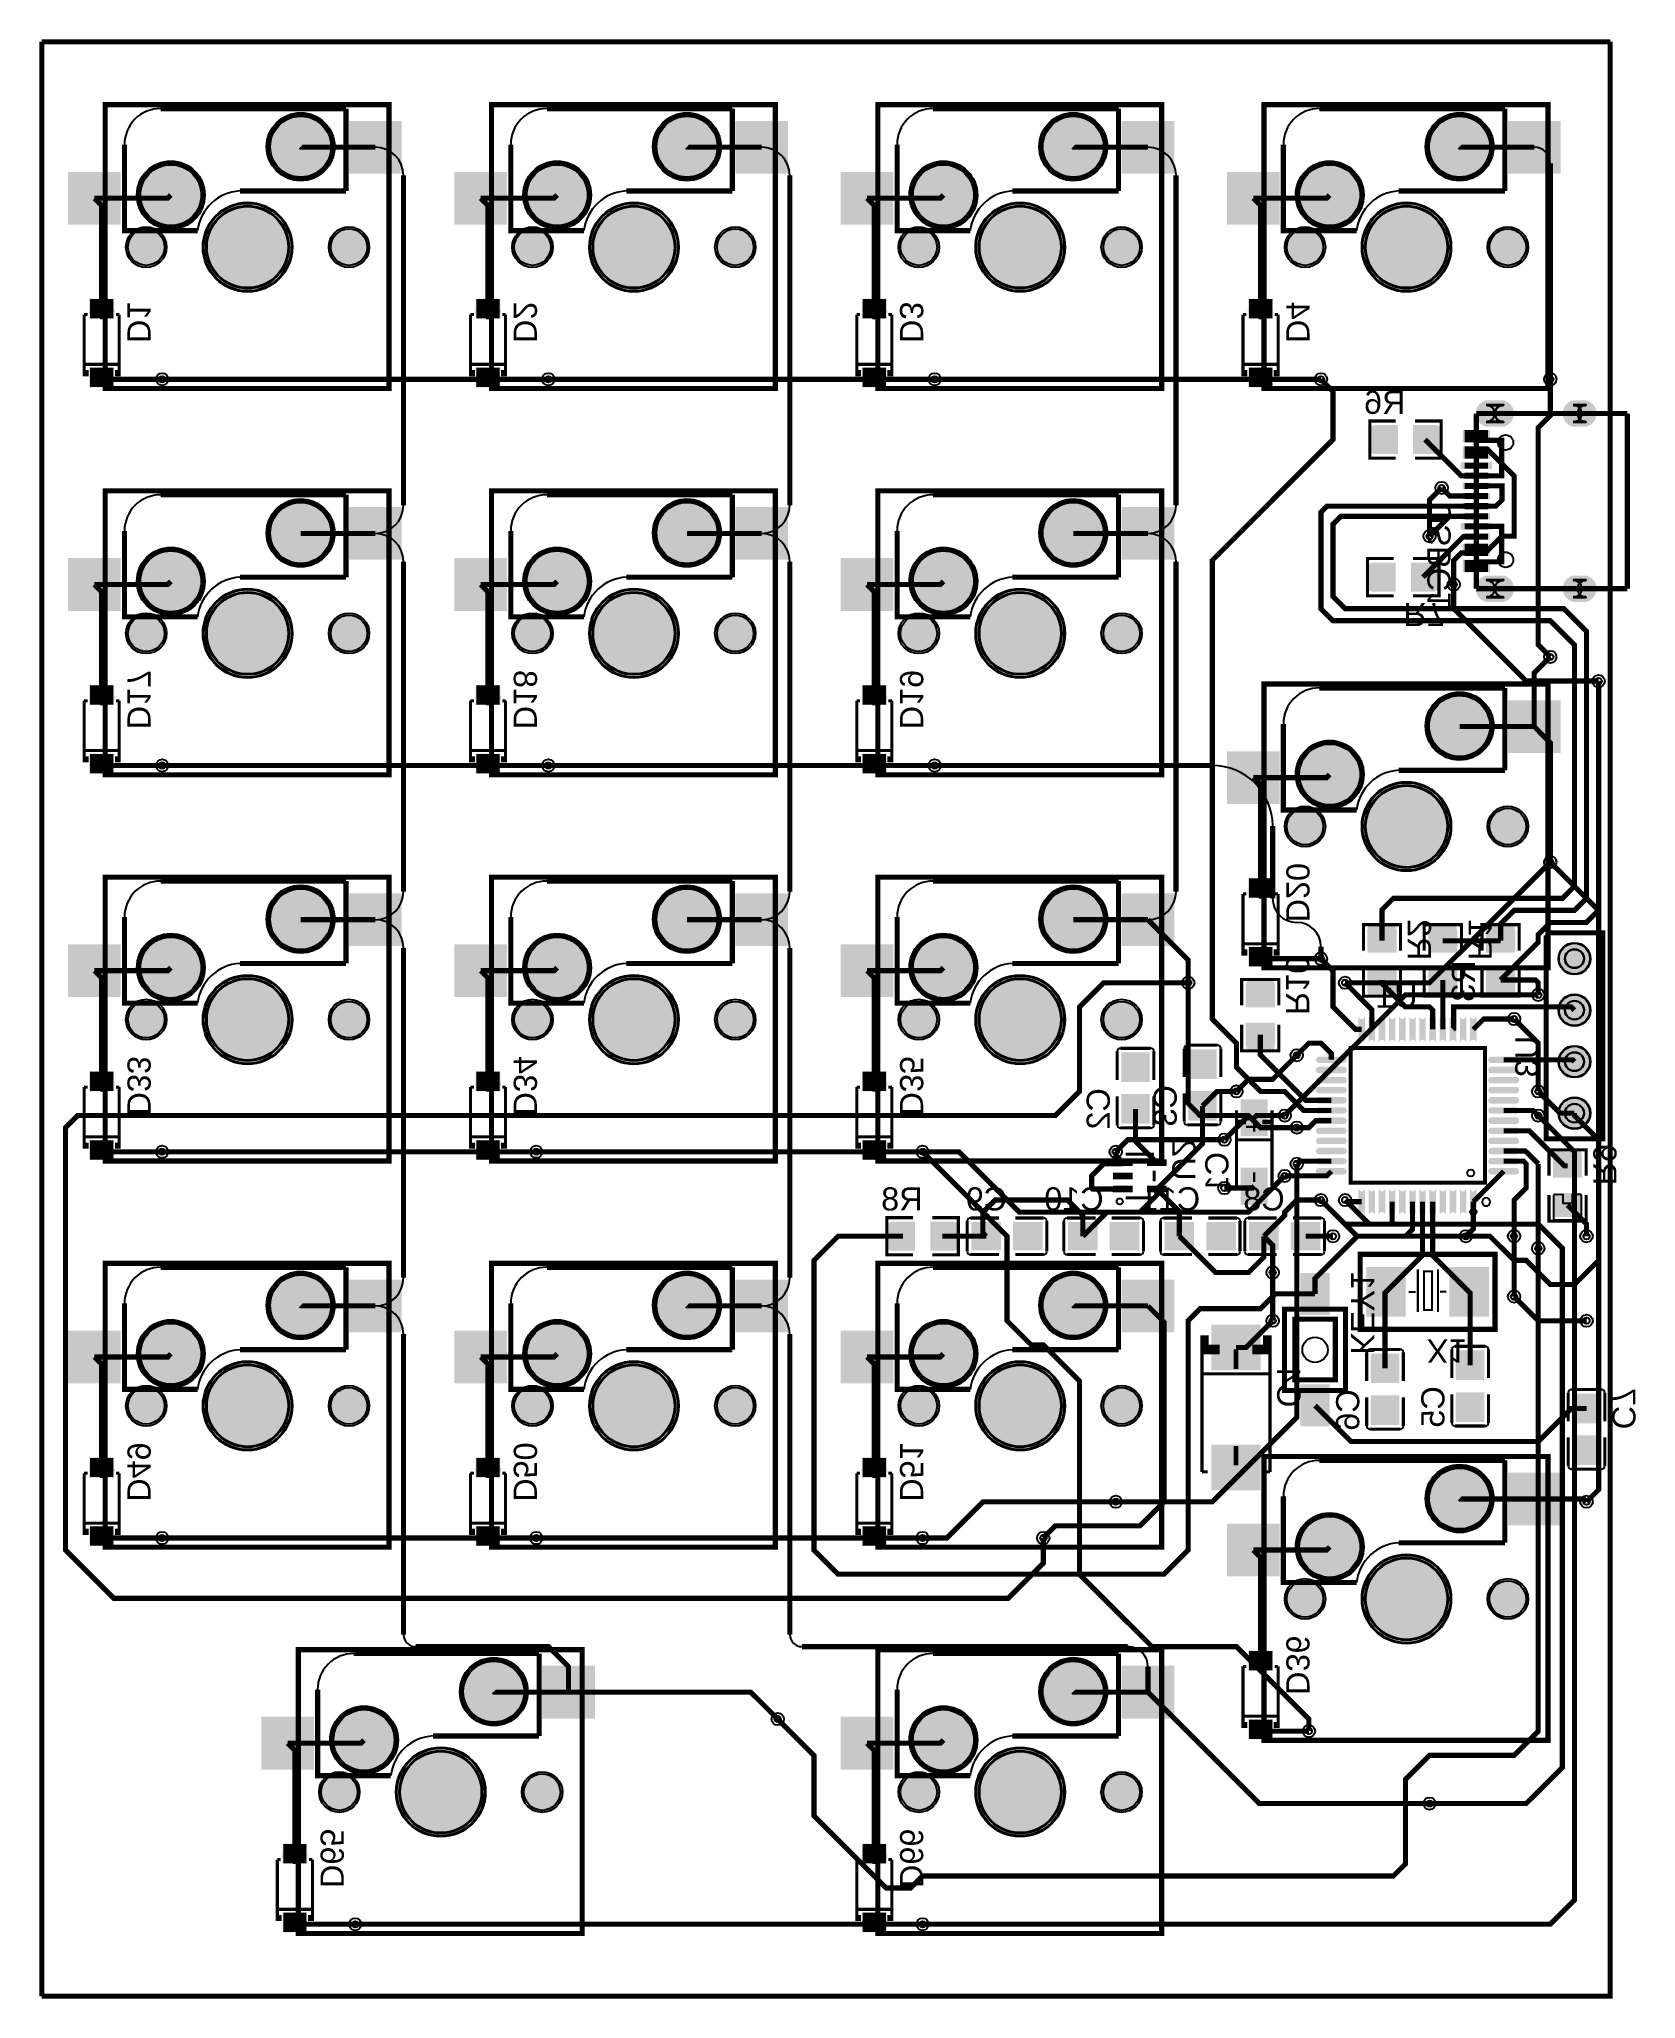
# Model space of a CAD drawing. Extents: x 535 to 3635, y 535 to 4340.
import ezdxf

# ---------------------------------------------------------------- set-up
doc = ezdxf.new("R2010")
doc.units = 9
for name, color, linetype, true_color in [('BoardOutLine', 7, 'Continuous', 0xff00ff), ('BottomLayer', 7, 'Continuous', 0x0000ff), ('BottomPasteMaskLayer', 7, 'Continuous', 0x800000), ('BottomSilkLayer', 7, 'Continuous', 0x66cc33), ('BottomSolderMaskLayer', 7, 'Continuous', 0xaa00ff), ('Document', 7, 'Continuous', 0xffffff), ('Hole', 7, 'Continuous', 0x222222), ('Multi-Layer', 7, 'Continuous', 0xc0c0c0), ('TopLayer', 7, 'Continuous', 0xff0000), ('TopSolderMaskLayer', 7, 'Continuous', 0x800080)]:
    doc.layers.add(name, color=color, linetype=linetype, true_color=true_color)
doc.styles.get("Standard").update_dxf_attribs({"font": 'arial.ttf'})

msp = doc.modelspace()

# ---------------------------------------------------------------- texts
at = {"layer": 'BottomSilkLayer', "text_generation_flag": 2}
for s, rotation, p in [('D1', 270, (706.3, 3750.1)), ('D2', 270, (1456.3, 3750.1)), ('D3', 270, (2206.3, 3750.1)), ('D4', 270, (2956.3, 3750.1)), ('USBC1', 90, (3275.2, 3443.2)), ('R7', 180, (3183.3, 3245.5)), ('D17', 270, (706.3, 3000.1)), ('D18', 270, (1456.3, 3000.1)), ('D19', 270, (2206.3, 3000.1)), ('D20', 270, (2956.3, 2625.1)), ('R2', 270, (3192, 2551.4)), ('R1', 270, (3310.1, 2551.4)), ('R10', 270, (2955.8, 2445.1)), ('R3', 90, (3322.3, 2551.4)), ('U3', 90, (3445.7, 2404.7)), ('D33', 270, (706.3, 2250.1)), ('D34', 270, (1456.3, 2250.1)), ('D35', 270, (2206.3, 2250.1)), ('C2', 90, (2613.6, 2303.3)), ('C3', 90, (2743.5, 2309.2)), ('U2', 270, (2734.8, 2123.7)), ('C1', 90, (2843.9, 2179.3)), ('R9', 270, (3552.3, 2114.3)), ('KEY1', 270, (3082.1, 1785.8)), ('X1', 180, (3228.8, 1815.4)), ('C4', 270, (2938.5, 1683.2)), ('C6', 90, (3097.9, 1718.6)), ('C5', 90, (3263.3, 1724.5)), ('C7', 270, (3589.1, 1640.7)), ('D49', 270, (706.3, 1500)), ('D50', 270, (1456.3, 1500)), ('D51', 270, (2206.3, 1500)), ('D36', 270, (2956.3, 1125)), ('D65', 270, (1081.3, 750)), ('D66', 270, (2206.3, 750))]:
    msp.add_text(s, height=45, rotation=rotation, dxfattribs=at).set_placement(p)
for s, p in [('R6', (3187.6, 3612.6)), ('U1', (3211, 2459.5)), ('R8', (2250, 2065.7)), ('C9', (2414.1, 2065.7)), ('C10', (2601.6, 2065.7)), ('C11', (2789.1, 2065.7)), ('C8', (2953.2, 2065.7))]:
    msp.add_text(s, height=45, dxfattribs=at).set_placement(p)

# ---------------------------------------------------------------- hatches: boundary and pattern name
at = {"layer": 'BottomLayer'}
for points in [[(1236.7, 4081.2), (1138.3, 4081.2), (1138.3, 4179.6), (1236.7, 4179.6)], [(1986.8, 4081.2), (1888.3, 4081.2), (1888.3, 4179.6), (1986.8, 4179.6)], [(2736.8, 4081.2), (2638.4, 4081.2), (2638.4, 4179.6), (2736.8, 4179.6)], [(3486.8, 4081.2), (3388.4, 4081.2), (3388.4, 4179.6), (3486.8, 4179.6)], [(691.4, 3982.1), (593, 3982.1), (593, 4080.6), (691.4, 4080.6)], [(1441.4, 3982.1), (1343, 3982.1), (1343, 4080.6), (1441.4, 4080.6)], [(2191.4, 3982.1), (2093, 3982.1), (2093, 4080.6), (2191.4, 4080.6)], [(2941.4, 3982.1), (2843, 3982.1), (2843, 4080.6), (2941.4, 4080.6)], [(678.9, 3798), (678.9, 3835.4), (633.6, 3835.4), (633.6, 3798)], [(1428.9, 3798), (1428.9, 3835.4), (1383.6, 3835.4), (1383.6, 3798)], [(2178.9, 3798), (2178.9, 3835.4), (2133.7, 3835.4), (2133.7, 3798)], [(2929, 3798), (2929, 3835.4), (2883.7, 3835.4), (2883.7, 3798)], [(678.9, 3664.7), (678.9, 3702.2), (633.6, 3702.2), (633.6, 3664.7)], [(1428.9, 3664.7), (1428.9, 3702.2), (1383.6, 3702.2), (1383.6, 3664.7)], [(2178.9, 3664.7), (2178.9, 3702.2), (2133.7, 3702.2), (2133.7, 3664.7)], [(2929, 3664.7), (2929, 3702.2), (2883.7, 3702.2), (2883.7, 3664.7)], [(3171.8, 3535.5), (3171.8, 3589.7), (3127.2, 3589.7), (3127.2, 3535.5)], [(3203.3, 3535.5), (3203.3, 3589.7), (3247.9, 3589.7), (3247.9, 3535.5)], [(3302.6, 3581), (3302.6, 3569.2), (3347.9, 3569.2), (3347.9, 3581)], [(3302.6, 3569.2), (3302.6, 3557.4), (3347.9, 3557.4), (3347.9, 3569.2)], [(3302.7, 3549.5), (3302.7, 3537.7), (3348, 3537.7), (3348, 3549.5)], [(3302.6, 3518), (3302.6, 3506.2), (3347.8, 3506.2), (3347.8, 3518)], [(3302.7, 3537.7), (3302.7, 3525.9), (3348, 3525.9), (3348, 3537.7)], [(3302.5, 3498.3), (3302.5, 3486.5), (3347.8, 3486.5), (3347.8, 3498.3)], [(3302.6, 3478.6), (3302.6, 3466.8), (3347.9, 3466.8), (3347.9, 3478.6)], [(1236.7, 3331.2), (1138.3, 3331.2), (1138.3, 3429.6), (1236.7, 3429.6)], [(1986.8, 3331.2), (1888.3, 3331.2), (1888.3, 3429.6), (1986.8, 3429.6)], [(2736.8, 3331.2), (2638.4, 3331.2), (2638.4, 3429.6), (2736.8, 3429.6)], [(3302.5, 3458.9), (3302.5, 3447.1), (3347.8, 3447.1), (3347.8, 3458.9)], [(3302.6, 3439.3), (3302.6, 3427.4), (3347.9, 3427.4), (3347.9, 3439.3)], [(3302.5, 3419.6), (3302.5, 3407.8), (3347.8, 3407.8), (3347.8, 3419.6)], [(3302.6, 3399.9), (3302.6, 3388.1), (3347.8, 3388.1), (3347.8, 3399.9)], [(3302.5, 3380.2), (3302.5, 3368.4), (3347.8, 3368.4), (3347.8, 3380.2)], [(3302.5, 3360.5), (3302.5, 3348.7), (3347.8, 3348.7), (3347.8, 3360.5)], [(3302.5, 3348.7), (3302.5, 3336.9), (3347.8, 3336.9), (3347.8, 3348.7)], [(691.4, 3232.1), (593, 3232.1), (593, 3330.5), (691.4, 3330.5)], [(1441.4, 3232.1), (1343, 3232.1), (1343, 3330.5), (1441.4, 3330.5)], [(2191.4, 3232.1), (2093, 3232.1), (2093, 3330.5), (2191.4, 3330.5)], [(3167.6, 3322.7), (3167.6, 3268.4), (3123, 3268.4), (3123, 3322.7)], [(3199.1, 3322.7), (3199.1, 3268.4), (3243.7, 3268.4), (3243.7, 3322.7)], [(3302.5, 3329), (3302.5, 3317.2), (3347.8, 3317.2), (3347.8, 3329)], [(3302.5, 3317.2), (3302.5, 3305.4), (3347.8, 3305.4), (3347.8, 3317.2)], [(678.9, 3048), (678.9, 3085.4), (633.6, 3085.4), (633.6, 3048)], [(1428.9, 3048), (1428.9, 3085.4), (1383.6, 3085.4), (1383.6, 3048)], [(2178.9, 3048), (2178.9, 3085.4), (2133.7, 3085.4), (2133.7, 3048)], [(3486.8, 2956.2), (3388.4, 2956.2), (3388.4, 3054.6), (3486.8, 3054.6)], [(678.9, 2914.7), (678.9, 2952.1), (633.6, 2952.1), (633.6, 2914.7)], [(1428.9, 2914.7), (1428.9, 2952.1), (1383.6, 2952.1), (1383.6, 2914.7)], [(2178.9, 2914.7), (2178.9, 2952.1), (2133.7, 2952.1), (2133.7, 2914.7)], [(2941.4, 2857.1), (2843, 2857.1), (2843, 2955.5), (2941.4, 2955.5)], [(2929, 2673), (2929, 2710.4), (2883.7, 2710.4), (2883.7, 2673)], [(1236.7, 2581.2), (1138.3, 2581.2), (1138.3, 2679.6), (1236.7, 2679.6)], [(1986.8, 2581.2), (1888.3, 2581.2), (1888.3, 2679.6), (1986.8, 2679.6)], [(2736.8, 2581.2), (2638.4, 2581.2), (2638.4, 2679.6), (2736.8, 2679.6)], [(3114.9, 2567.1), (3169.1, 2567.1), (3169.1, 2611.7), (3114.9, 2611.7)], [(3233, 2567.1), (3287.2, 2567.1), (3287.2, 2611.7), (3233, 2611.7)], [(3399.4, 2567.1), (3345.2, 2567.1), (3345.2, 2611.7), (3399.4, 2611.7)], [(691.4, 2482.1), (593, 2482.1), (593, 2580.5), (691.4, 2580.5)], [(1441.4, 2482.1), (1343, 2482.1), (1343, 2580.5), (1441.4, 2580.5)], [(2191.4, 2482.1), (2093, 2482.1), (2093, 2580.5), (2191.4, 2580.5)], [(2929, 2539.7), (2929, 2577.1), (2883.7, 2577.1), (2883.7, 2539.7)], [(3114.9, 2535.6), (3169.1, 2535.6), (3169.1, 2491.1), (3114.9, 2491.1)], [(3233, 2535.6), (3287.2, 2535.6), (3287.2, 2491.1), (3233, 2491.1)], [(3399.4, 2535.6), (3345.2, 2535.6), (3345.2, 2491.1), (3399.4, 2491.1)], [(2878.6, 2460.8), (2932.9, 2460.8), (2932.9, 2505.4), (2878.6, 2505.4)], [(3108.1, 2441.6, -0.785398), (3097.4, 2441.6), (3097.4, 2393.2, -0.785398), (3108.1, 2393.2)], [(3127.7, 2441.6, -0.785398), (3117.1, 2441.6), (3117.1, 2393.2, -0.785398), (3127.7, 2393.2)], [(3147.4, 2441.6, -0.785398), (3136.8, 2441.6), (3136.8, 2393.2, -0.785398), (3147.4, 2393.2)], [(3167.1, 2441.6, -0.785398), (3156.5, 2441.6), (3156.5, 2393.2, -0.785398), (3167.1, 2393.2)], [(3186.8, 2441.6, -0.785398), (3176.2, 2441.6), (3176.2, 2393.2, -0.785398), (3186.8, 2393.2)], [(3206.5, 2441.6, -0.785398), (3195.9, 2441.6), (3195.9, 2393.2, -0.785398), (3206.5, 2393.2)], [(3226.2, 2441.6, -0.785398), (3215.5, 2441.6), (3215.5, 2393.2, -0.785398), (3226.2, 2393.2)], [(3245.9, 2441.6, -0.785398), (3235.2, 2441.6), (3235.2, 2393.2, -0.785398), (3245.9, 2393.2)], [(3265.5, 2441.6, -0.785398), (3254.9, 2441.6), (3254.9, 2393.2, -0.785398), (3265.5, 2393.2)], [(3285.2, 2441.6, -0.785398), (3274.6, 2441.6), (3274.6, 2393.2, -0.785398), (3285.2, 2393.2)], [(3304.9, 2441.6, -0.785398), (3294.3, 2441.6), (3294.3, 2393.2, -0.785398), (3304.9, 2393.2)], [(3324.6, 2441.6, -0.785398), (3314, 2441.6), (3314, 2393.2, -0.785398), (3324.6, 2393.2)], [(2878.6, 2429.3), (2932.9, 2429.3), (2932.9, 2384.7), (2878.6, 2384.7)], [(2690.2, 2316.1), (2637, 2316.1), (2637, 2371.6), (2690.2, 2371.6)], [(2820.1, 2322), (2767, 2322), (2767, 2377.6), (2820.1, 2377.6)], [(3019.5, 2353, -0.785398), (3019.5, 2363.6), (3067.9, 2363.6, -0.785398), (3067.9, 2353)], [(3354.1, 2353, -0.785398), (3354.1, 2363.6), (3402.5, 2363.6, -0.785398), (3402.5, 2353)], [(678.9, 2298), (678.9, 2335.4), (633.6, 2335.4), (633.6, 2298)], [(1428.9, 2298), (1428.9, 2335.4), (1383.6, 2335.4), (1383.6, 2298)], [(2178.9, 2298), (2178.9, 2335.4), (2133.7, 2335.4), (2133.7, 2298)], [(3019.5, 2333.3, -0.785398), (3019.5, 2343.9), (3067.9, 2343.9, -0.785398), (3067.9, 2333.3)], [(3019.5, 2313.6, -0.785398), (3019.5, 2324.3), (3067.9, 2324.3, -0.785398), (3067.9, 2313.6)], [(3354.1, 2333.3, -0.785398), (3354.1, 2343.9), (3402.5, 2343.9, -0.785398), (3402.5, 2333.3)], [(3354.1, 2313.6, -0.785398), (3354.1, 2324.3), (3402.5, 2324.3, -0.785398), (3402.5, 2313.6)], [(2690.2, 2290.5), (2637, 2290.5), (2637, 2235), (2690.2, 2235)], [(2820.1, 2296.5), (2767, 2296.5), (2767, 2240.9), (2820.1, 2240.9)], [(3019.5, 2293.9, -0.785398), (3019.5, 2304.6), (3067.9, 2304.6, -0.785398), (3067.9, 2293.9)], [(3019.5, 2274.3, -0.785398), (3019.5, 2284.9), (3067.9, 2284.9, -0.785398), (3067.9, 2274.3)], [(3354.1, 2293.9, -0.785398), (3354.1, 2304.6), (3402.5, 2304.6, -0.785398), (3402.5, 2293.9)], [(3354.1, 2274.3, -0.785398), (3354.1, 2284.9), (3402.5, 2284.9, -0.785398), (3402.5, 2274.3)], [(2868.4, 2211.1), (2919.5, 2211.1), (2919.5, 2280.3), (2868.4, 2280.3)], [(3019.5, 2254.6, -0.785398), (3019.5, 2265.2), (3067.9, 2265.2, -0.785398), (3067.9, 2254.6)], [(3019.5, 2234.9, -0.785398), (3019.5, 2245.5), (3067.9, 2245.5, -0.785398), (3067.9, 2234.9)], [(3354.1, 2254.6, -0.785398), (3354.1, 2265.2), (3402.5, 2265.2, -0.785398), (3402.5, 2254.6)], [(3354.1, 2234.9, -0.785398), (3354.1, 2245.5), (3402.5, 2245.5, -0.785398), (3402.5, 2234.9)], [(3019.5, 2215.2, -0.785398), (3019.5, 2225.8), (3067.9, 2225.8, -0.785398), (3067.9, 2215.2)], [(3354.1, 2215.2, -0.785398), (3354.1, 2225.8), (3402.5, 2225.8, -0.785398), (3402.5, 2215.2)], [(678.9, 2164.7), (678.9, 2202.1), (633.6, 2202.1), (633.6, 2164.7)], [(1428.9, 2164.7), (1428.9, 2202.1), (1383.6, 2202.1), (1383.6, 2164.7)], [(2178.9, 2164.7), (2178.9, 2202.1), (2133.7, 2202.1), (2133.7, 2164.7)], [(3019.5, 2195.5, -0.785398), (3019.5, 2206.2), (3067.9, 2206.2, -0.785398), (3067.9, 2195.5)], [(3019.5, 2175.8, -0.785398), (3019.5, 2186.5), (3067.9, 2186.5, -0.785398), (3067.9, 2175.8)], [(3354.1, 2195.5, -0.785398), (3354.1, 2206.2), (3402.5, 2206.2, -0.785398), (3402.5, 2195.5)], [(3354.1, 2175.8, -0.785398), (3354.1, 2186.5), (3402.5, 2186.5, -0.785398), (3402.5, 2175.8)], [(3475.2, 2130.1), (3529.4, 2130.1), (3529.4, 2174.7), (3475.2, 2174.7)], [(2655.2, 2152.3), (2655.2, 2164.7), (2622.3, 2164.7), (2622.3, 2152.3)], [(2655.2, 2126.7), (2655.2, 2139.1), (2622.3, 2139.1), (2622.3, 2126.7)], [(2721.5, 2152.3), (2721.5, 2164.7), (2688.7, 2164.7), (2688.7, 2152.3)], [(2868.4, 2147.5), (2919.5, 2147.5), (2919.5, 2078.3), (2868.4, 2078.3)], [(3019.5, 2156.2, -0.785398), (3019.5, 2166.8), (3067.9, 2166.8, -0.785398), (3067.9, 2156.2)], [(3019.5, 2136.5, -0.785398), (3019.5, 2147.1), (3067.9, 2147.1, -0.785398), (3067.9, 2136.5)], [(3354.1, 2156.2, -0.785398), (3354.1, 2166.8), (3402.5, 2166.8, -0.785398), (3402.5, 2156.2)], [(3354.1, 2136.5, -0.785398), (3354.1, 2147.1), (3402.5, 2147.1, -0.785398), (3402.5, 2136.5)], [(2655.2, 2101.1), (2655.2, 2113.5), (2622.3, 2113.5), (2622.3, 2101.1)], [(2721.5, 2101.1), (2721.5, 2113.5), (2688.7, 2113.5), (2688.7, 2101.1)], [(3108.1, 2106.9, -0.785398), (3097.4, 2106.9), (3097.4, 2058.5, -0.785398), (3108.1, 2058.5)], [(3127.7, 2106.9, -0.785398), (3117.1, 2106.9), (3117.1, 2058.5, -0.785398), (3127.7, 2058.5)], [(3147.4, 2106.9, -0.785398), (3136.8, 2106.9), (3136.8, 2058.5, -0.785398), (3147.4, 2058.5)], [(3167.1, 2106.9, -0.785398), (3156.5, 2106.9), (3156.5, 2058.5, -0.785398), (3167.1, 2058.5)], [(3186.8, 2106.9, -0.785398), (3176.2, 2106.9), (3176.2, 2058.5, -0.785398), (3186.8, 2058.5)], [(3206.5, 2106.9, -0.785398), (3195.9, 2106.9), (3195.9, 2058.5, -0.785398), (3206.5, 2058.5)], [(3226.2, 2106.9, -0.785398), (3215.5, 2106.9), (3215.5, 2058.5, -0.785398), (3226.2, 2058.5)], [(3245.9, 2106.9, -0.785398), (3235.2, 2106.9), (3235.2, 2058.5, -0.785398), (3245.9, 2058.5)], [(3265.5, 2106.9, -0.785398), (3254.9, 2106.9), (3254.9, 2058.5, -0.785398), (3265.5, 2058.5)], [(3285.2, 2106.9, -0.785398), (3274.6, 2106.9), (3274.6, 2058.5, -0.785398), (3285.2, 2058.5)], [(3304.9, 2106.9, -0.785398), (3294.3, 2106.9), (3294.3, 2058.5, -0.785398), (3304.9, 2058.5)], [(3324.6, 2106.9, -0.785398), (3314, 2106.9), (3314, 2058.5, -0.785398), (3324.6, 2058.5)], [(3475.2, 2098.6), (3529.4, 2098.6), (3529.4, 2054), (3475.2, 2054)], [(2234.3, 1988.6), (2234.3, 2042.8), (2189.7, 2042.8), (2189.7, 1988.6)], [(2265.8, 1988.6), (2265.8, 2042.8), (2310.4, 2042.8), (2310.4, 1988.6)], [(2401.3, 1989.1), (2401.3, 2042.2), (2345.8, 2042.2), (2345.8, 1989.1)], [(2426.9, 1989.1), (2426.9, 2042.2), (2482.4, 2042.2), (2482.4, 1989.1)], [(2588.8, 1989.1), (2588.8, 2042.2), (2533.3, 2042.2), (2533.3, 1989.1)], [(2614.4, 1989.1), (2614.4, 2042.2), (2669.9, 2042.2), (2669.9, 1989.1)], [(2776.3, 1989.1), (2776.3, 2042.2), (2720.8, 2042.2), (2720.8, 1989.1)], [(2801.9, 1989.1), (2801.9, 2042.2), (2857.4, 2042.2), (2857.4, 1989.1)], [(2940.4, 1989.1), (2940.4, 2042.2), (2884.9, 2042.2), (2884.9, 1989.1)], [(2966, 1989.1), (2966, 2042.2), (3021.5, 2042.2), (3021.5, 1989.1)], [(3039.6, 1864.4), (3039.6, 1943.1), (2984.5, 1943.1), (2984.5, 1864.4)], [(3112.5, 1860.4), (3187.3, 1860.4), (3187.3, 1954.9), (3112.5, 1954.9)], [(3273.9, 1860.4), (3348.7, 1860.4), (3348.7, 1954.9), (3273.9, 1954.9)], [(1236.7, 1831.2), (1138.3, 1831.2), (1138.3, 1929.6), (1236.7, 1929.6)], [(1986.8, 1831.2), (1888.3, 1831.2), (1888.3, 1929.6), (1986.8, 1929.6)], [(2736.8, 1831.2), (2638.4, 1831.2), (2638.4, 1929.6), (2736.8, 1929.6)], [(691.4, 1732.1), (593, 1732.1), (593, 1830.5), (691.4, 1830.5)], [(1441.4, 1732.1), (1343, 1732.1), (1343, 1830.5), (1441.4, 1830.5)], [(2191.4, 1732.1), (2093, 1732.1), (2093, 1830.5), (2191.4, 1830.5)], [(2811.7, 1756.3), (2905.3, 1756.3), (2905.3, 1843.2), (2811.7, 1843.2)], [(3339.8, 1737.3), (3286.7, 1737.3), (3286.7, 1792.9), (3339.8, 1792.9)], [(3174.5, 1731.4), (3121.3, 1731.4), (3121.3, 1787), (3174.5, 1787)], [(3039.7, 1647.7), (3039.7, 1726.5), (2984.5, 1726.5), (2984.5, 1647.7)], [(3174.5, 1705.9), (3121.3, 1705.9), (3121.3, 1650.3), (3174.5, 1650.3)], [(3339.8, 1711.8), (3286.7, 1711.8), (3286.7, 1656.2), (3339.8, 1656.2)], [(3512.6, 1653.5), (3565.7, 1653.5), (3565.7, 1709), (3512.6, 1709)], [(2811.7, 1610.1), (2905.3, 1610.1), (2905.3, 1523.2), (2811.7, 1523.2)], [(3512.6, 1627.9), (3565.7, 1627.9), (3565.7, 1572.4), (3512.6, 1572.4)], [(678.9, 1548), (678.9, 1585.4), (633.6, 1585.4), (633.6, 1548)], [(1428.9, 1548), (1428.9, 1585.4), (1383.6, 1585.4), (1383.6, 1548)], [(2178.9, 1548), (2178.9, 1585.4), (2133.7, 1585.4), (2133.7, 1548)], [(3486.8, 1456.1), (3388.4, 1456.1), (3388.4, 1554.6), (3486.8, 1554.6)], [(678.9, 1414.7), (678.9, 1452.1), (633.6, 1452.1), (633.6, 1414.7)], [(1428.9, 1414.7), (1428.9, 1452.1), (1383.6, 1452.1), (1383.6, 1414.7)], [(2178.9, 1414.7), (2178.9, 1452.1), (2133.7, 1452.1), (2133.7, 1414.7)], [(2941.4, 1357.1), (2843, 1357.1), (2843, 1455.5), (2941.4, 1455.5)], [(2929, 1173), (2929, 1210.4), (2883.7, 1210.4), (2883.7, 1173)], [(1611.8, 1081.1), (1513.3, 1081.1), (1513.3, 1179.6), (1611.8, 1179.6)], [(2736.8, 1081.1), (2638.4, 1081.1), (2638.4, 1179.6), (2736.8, 1179.6)], [(1066.4, 982.1), (968, 982.1), (968, 1080.5), (1066.4, 1080.5)], [(2191.4, 982.1), (2093, 982.1), (2093, 1080.5), (2191.4, 1080.5)], [(2929, 1039.7), (2929, 1077.1), (2883.7, 1077.1), (2883.7, 1039.7)], [(1053.9, 797.9), (1053.9, 835.3), (1008.6, 835.3), (1008.6, 797.9)], [(2178.9, 797.9), (2178.9, 835.3), (2133.7, 835.3), (2133.7, 797.9)], [(1053.9, 664.7), (1053.9, 702.1), (1008.6, 702.1), (1008.6, 664.7)], [(2178.9, 664.7), (2178.9, 702.1), (2133.7, 702.1), (2133.7, 664.7)]]:
    msp.add_hatch(color=256, dxfattribs=at).paths.add_polyline_path(points)
at = {"layer": 'BottomPasteMaskLayer'}
for points in [[(1236.7, 4081.2), (1138.3, 4081.2), (1138.3, 4179.6), (1236.7, 4179.6)], [(1986.8, 4081.2), (1888.3, 4081.2), (1888.3, 4179.6), (1986.8, 4179.6)], [(2736.8, 4081.2), (2638.4, 4081.2), (2638.4, 4179.6), (2736.8, 4179.6)], [(3486.8, 4081.2), (3388.4, 4081.2), (3388.4, 4179.6), (3486.8, 4179.6)], [(691.4, 3982.1), (593, 3982.1), (593, 4080.6), (691.4, 4080.6)], [(1441.4, 3982.1), (1343, 3982.1), (1343, 4080.6), (1441.4, 4080.6)], [(2191.4, 3982.1), (2093, 3982.1), (2093, 4080.6), (2191.4, 4080.6)], [(2941.4, 3982.1), (2843, 3982.1), (2843, 4080.6), (2941.4, 4080.6)], [(678.9, 3798), (678.9, 3835.4), (633.6, 3835.4), (633.6, 3798)], [(1428.9, 3798), (1428.9, 3835.4), (1383.6, 3835.4), (1383.6, 3798)], [(2178.9, 3798), (2178.9, 3835.4), (2133.7, 3835.4), (2133.7, 3798)], [(2929, 3798), (2929, 3835.4), (2883.7, 3835.4), (2883.7, 3798)], [(678.9, 3664.7), (678.9, 3702.2), (633.6, 3702.2), (633.6, 3664.7)], [(1428.9, 3664.7), (1428.9, 3702.2), (1383.6, 3702.2), (1383.6, 3664.7)], [(2178.9, 3664.7), (2178.9, 3702.2), (2133.7, 3702.2), (2133.7, 3664.7)], [(2929, 3664.7), (2929, 3702.2), (2883.7, 3702.2), (2883.7, 3664.7)], [(3169.9, 3537.4), (3169.9, 3553.9), (3152.3, 3553.9), (3152.3, 3571.6), (3169.7, 3571.6), (3169.9, 3587.8), (3167.9, 3589.7), (3122.6, 3589.7), (3120.6, 3587.8), (3120.6, 3537.4), (3122.6, 3535.4), (3167.9, 3535.4)], [(3254.5, 3537.4), (3254.5, 3587.8), (3252.5, 3589.7), (3207.3, 3589.7), (3205.3, 3587.8), (3205.1, 3571.6), (3222.8, 3571.6), (3222.8, 3553.9), (3205.5, 3553.9), (3205.3, 3537.4), (3207.3, 3535.4), (3252.5, 3535.4)], [(3302.6, 3581), (3302.6, 3569.2), (3347.9, 3569.2), (3347.9, 3581)], [(3302.6, 3569.2), (3302.6, 3557.4), (3347.9, 3557.4), (3347.9, 3569.2)], [(3302.7, 3549.5), (3302.7, 3537.7), (3348, 3537.7), (3348, 3549.5)], [(3302.6, 3518), (3302.6, 3506.2), (3347.8, 3506.2), (3347.8, 3518)], [(3302.7, 3537.7), (3302.7, 3525.9), (3348, 3525.9), (3348, 3537.7)], [(3302.5, 3498.3), (3302.5, 3486.5), (3347.8, 3486.5), (3347.8, 3498.3)], [(3302.6, 3478.6), (3302.6, 3466.8), (3347.9, 3466.8), (3347.9, 3478.6)], [(1236.7, 3331.2), (1138.3, 3331.2), (1138.3, 3429.6), (1236.7, 3429.6)], [(1986.8, 3331.2), (1888.3, 3331.2), (1888.3, 3429.6), (1986.8, 3429.6)], [(2736.8, 3331.2), (2638.4, 3331.2), (2638.4, 3429.6), (2736.8, 3429.6)], [(3302.5, 3458.9), (3302.5, 3447.1), (3347.8, 3447.1), (3347.8, 3458.9)], [(3302.6, 3439.3), (3302.6, 3427.4), (3347.9, 3427.4), (3347.9, 3439.3)], [(3302.5, 3419.6), (3302.5, 3407.8), (3347.8, 3407.8), (3347.8, 3419.6)], [(3302.6, 3399.9), (3302.6, 3388.1), (3347.8, 3388.1), (3347.8, 3399.9)], [(3302.5, 3380.2), (3302.5, 3368.4), (3347.8, 3368.4), (3347.8, 3380.2)], [(3302.5, 3360.5), (3302.5, 3348.7), (3347.8, 3348.7), (3347.8, 3360.5)], [(3302.5, 3348.7), (3302.5, 3336.9), (3347.8, 3336.9), (3347.8, 3348.7)], [(691.4, 3232.1), (593, 3232.1), (593, 3330.5), (691.4, 3330.5)], [(1441.4, 3232.1), (1343, 3232.1), (1343, 3330.5), (1441.4, 3330.5)], [(2191.4, 3232.1), (2093, 3232.1), (2093, 3330.5), (2191.4, 3330.5)], [(3116.4, 3320.7), (3116.4, 3270.4), (3118.4, 3268.4), (3163.6, 3268.4), (3165.6, 3270.4), (3165.8, 3286.5), (3148.1, 3286.5), (3148.1, 3304.2), (3165.4, 3304.2), (3165.6, 3320.7), (3163.6, 3322.7), (3118.4, 3322.7)], [(3201, 3320.7), (3201.1, 3304.2), (3218.6, 3304.2), (3218.6, 3286.5), (3201.2, 3286.5), (3201, 3270.4), (3203, 3268.4), (3248.3, 3268.4), (3250.3, 3270.4), (3250.3, 3320.7), (3248.3, 3322.7), (3203, 3322.7)], [(3302.5, 3329), (3302.5, 3317.2), (3347.8, 3317.2), (3347.8, 3329)], [(3302.5, 3317.2), (3302.5, 3305.4), (3347.8, 3305.4), (3347.8, 3317.2)], [(678.9, 3048), (678.9, 3085.4), (633.6, 3085.4), (633.6, 3048)], [(1428.9, 3048), (1428.9, 3085.4), (1383.6, 3085.4), (1383.6, 3048)], [(2178.9, 3048), (2178.9, 3085.4), (2133.7, 3085.4), (2133.7, 3048)], [(3486.8, 2956.2), (3388.4, 2956.2), (3388.4, 3054.6), (3486.8, 3054.6)], [(678.9, 2914.7), (678.9, 2952.1), (633.6, 2952.1), (633.6, 2914.7)], [(1428.9, 2914.7), (1428.9, 2952.1), (1383.6, 2952.1), (1383.6, 2914.7)], [(2178.9, 2914.7), (2178.9, 2952.1), (2133.7, 2952.1), (2133.7, 2914.7)], [(2941.4, 2857.1), (2843, 2857.1), (2843, 2955.5), (2941.4, 2955.5)], [(2929, 2673), (2929, 2710.4), (2883.7, 2710.4), (2883.7, 2673)], [(1236.7, 2581.2), (1138.3, 2581.2), (1138.3, 2679.6), (1236.7, 2679.6)], [(1986.8, 2581.2), (1888.3, 2581.2), (1888.3, 2679.6), (1986.8, 2679.6)], [(2736.8, 2581.2), (2638.4, 2581.2), (2638.4, 2679.6), (2736.8, 2679.6)], [(3116.8, 2569.1), (3133.3, 2569.1), (3133.3, 2586.6), (3151, 2586.6), (3151, 2569.3), (3167.2, 2569.1), (3169.2, 2571.1), (3169.2, 2616.4), (3167.2, 2618.3), (3116.8, 2618.3), (3114.8, 2616.4), (3114.8, 2571.1)], [(3234.9, 2569.1), (3251.4, 2569.1), (3251.4, 2586.6), (3269.2, 2586.6), (3269.2, 2569.3), (3285.3, 2569.1), (3287.3, 2571.1), (3287.3, 2616.4), (3285.3, 2618.3), (3234.9, 2618.3), (3232.9, 2616.4), (3232.9, 2571.1)], [(3397.5, 2618.3), (3347.1, 2618.3), (3345.2, 2616.4), (3345.2, 2571.1), (3347.1, 2569.1), (3363.3, 2568.9), (3363.3, 2586.6), (3381, 2586.6), (3381, 2569.3), (3397.5, 2569.1), (3399.5, 2571.1), (3399.5, 2616.4)], [(691.4, 2482.1), (593, 2482.1), (593, 2580.5), (691.4, 2580.5)], [(1441.4, 2482.1), (1343, 2482.1), (1343, 2580.5), (1441.4, 2580.5)], [(2191.4, 2482.1), (2093, 2482.1), (2093, 2580.5), (2191.4, 2580.5)], [(2929, 2539.7), (2929, 2577.1), (2883.7, 2577.1), (2883.7, 2539.7)], [(2880.6, 2462.8), (2897.1, 2462.8), (2897.1, 2480.3), (2914.8, 2480.3), (2914.8, 2463), (2930.9, 2462.8), (2932.9, 2464.8), (2932.9, 2510), (2930.9, 2512), (2880.6, 2512), (2878.6, 2510), (2878.6, 2464.8)], [(3116.8, 2484.5), (3167.2, 2484.5), (3169.2, 2486.4), (3169.2, 2531.7), (3167.2, 2533.7), (3151, 2533.9), (3151, 2516.2), (3133.3, 2516.2), (3133.3, 2533.5), (3116.8, 2533.7), (3114.8, 2531.7), (3114.8, 2486.4)], [(3234.9, 2484.5), (3285.3, 2484.5), (3287.3, 2486.4), (3287.3, 2531.7), (3285.3, 2533.7), (3269.2, 2533.9), (3269.2, 2516.2), (3251.4, 2516.2), (3251.4, 2533.5), (3234.9, 2533.7), (3232.9, 2531.7), (3232.9, 2486.4)], [(3397.5, 2533.7), (3381, 2533.7), (3381, 2516.2), (3363.3, 2516.2), (3363.3, 2533.5), (3347.1, 2533.7), (3345.2, 2531.7), (3345.2, 2486.4), (3347.1, 2484.5), (3397.5, 2484.5), (3399.5, 2486.4), (3399.5, 2531.7)], [(3108.1, 2441.6, -0.785398), (3097.4, 2441.6), (3097.4, 2393.2, -0.785398), (3108.1, 2393.2)], [(3127.7, 2441.6, -0.785398), (3117.1, 2441.6), (3117.1, 2393.2, -0.785398), (3127.7, 2393.2)], [(3147.4, 2441.6, -0.785398), (3136.8, 2441.6), (3136.8, 2393.2, -0.785398), (3147.4, 2393.2)], [(3167.1, 2441.6, -0.785398), (3156.5, 2441.6), (3156.5, 2393.2, -0.785398), (3167.1, 2393.2)], [(3186.8, 2441.6, -0.785398), (3176.2, 2441.6), (3176.2, 2393.2, -0.785398), (3186.8, 2393.2)], [(3206.5, 2441.6, -0.785398), (3195.9, 2441.6), (3195.9, 2393.2, -0.785398), (3206.5, 2393.2)], [(3226.2, 2441.6, -0.785398), (3215.5, 2441.6), (3215.5, 2393.2, -0.785398), (3226.2, 2393.2)], [(3245.9, 2441.6, -0.785398), (3235.2, 2441.6), (3235.2, 2393.2, -0.785398), (3245.9, 2393.2)], [(3265.5, 2441.6, -0.785398), (3254.9, 2441.6), (3254.9, 2393.2, -0.785398), (3265.5, 2393.2)], [(3285.2, 2441.6, -0.785398), (3274.6, 2441.6), (3274.6, 2393.2, -0.785398), (3285.2, 2393.2)], [(3304.9, 2441.6, -0.785398), (3294.3, 2441.6), (3294.3, 2393.2, -0.785398), (3304.9, 2393.2)], [(3324.6, 2441.6, -0.785398), (3314, 2441.6), (3314, 2393.2, -0.785398), (3324.6, 2393.2)], [(2880.6, 2378.2), (2930.9, 2378.2), (2932.9, 2380.1), (2932.9, 2425.4), (2930.9, 2427.4), (2914.8, 2427.6), (2914.8, 2409.8), (2897.1, 2409.8), (2897.1, 2427.2), (2880.6, 2427.4), (2878.6, 2425.4), (2878.6, 2380.1)], [(2688, 2369.3), (2637.6, 2369.3), (2635.7, 2367.3), (2635.7, 2322), (2637.6, 2320.1), (2653.8, 2319.9), (2653.8, 2337.6), (2671.5, 2337.6), (2671.5, 2320.3), (2688, 2320.1), (2690, 2322), (2690, 2367.3)], [(2817.9, 2375.2), (2767.6, 2375.2), (2765.6, 2373.2), (2765.6, 2327.9), (2767.6, 2326), (2783.7, 2325.8), (2783.7, 2343.5), (2801.4, 2343.5), (2801.4, 2326.2), (2817.9, 2326), (2819.9, 2327.9), (2819.9, 2373.2)], [(3019.5, 2353, -0.785398), (3019.5, 2363.6), (3067.9, 2363.6, -0.785398), (3067.9, 2353)], [(3354.1, 2353, -0.785398), (3354.1, 2363.6), (3402.5, 2363.6, -0.785398), (3402.5, 2353)], [(678.9, 2298), (678.9, 2335.4), (633.6, 2335.4), (633.6, 2298)], [(1428.9, 2298), (1428.9, 2335.4), (1383.6, 2335.4), (1383.6, 2298)], [(2178.9, 2298), (2178.9, 2335.4), (2133.7, 2335.4), (2133.7, 2298)], [(3019.5, 2333.3, -0.785398), (3019.5, 2343.9), (3067.9, 2343.9, -0.785398), (3067.9, 2333.3)], [(3019.5, 2313.6, -0.785398), (3019.5, 2324.3), (3067.9, 2324.3, -0.785398), (3067.9, 2313.6)], [(3354.1, 2333.3, -0.785398), (3354.1, 2343.9), (3402.5, 2343.9, -0.785398), (3402.5, 2333.3)], [(3354.1, 2313.6, -0.785398), (3354.1, 2324.3), (3402.5, 2324.3, -0.785398), (3402.5, 2313.6)], [(2688, 2284.6), (2671.5, 2284.6), (2671.5, 2267.1), (2653.8, 2267.1), (2653.8, 2284.4), (2637.6, 2284.6), (2635.7, 2282.7), (2635.7, 2237.4), (2637.6, 2235.4), (2688, 2235.4), (2690, 2237.4), (2690, 2282.7)], [(2817.9, 2290.5), (2801.4, 2290.5), (2801.4, 2273), (2783.7, 2273), (2783.7, 2290.3), (2767.6, 2290.5), (2765.6, 2288.6), (2765.6, 2243.3), (2767.6, 2241.3), (2817.9, 2241.3), (2819.9, 2243.3), (2819.9, 2288.6)], [(3019.5, 2293.9, -0.785398), (3019.5, 2304.6), (3067.9, 2304.6, -0.785398), (3067.9, 2293.9)], [(3019.5, 2274.3, -0.785398), (3019.5, 2284.9), (3067.9, 2284.9, -0.785398), (3067.9, 2274.3)], [(3354.1, 2293.9, -0.785398), (3354.1, 2304.6), (3402.5, 2304.6, -0.785398), (3402.5, 2293.9)], [(3354.1, 2274.3, -0.785398), (3354.1, 2284.9), (3402.5, 2284.9, -0.785398), (3402.5, 2274.3)], [(2868.4, 2211.1), (2919.5, 2211.1), (2919.5, 2280.3), (2868.4, 2280.3)], [(3019.5, 2254.6, -0.785398), (3019.5, 2265.2), (3067.9, 2265.2, -0.785398), (3067.9, 2254.6)], [(3019.5, 2234.9, -0.785398), (3019.5, 2245.5), (3067.9, 2245.5, -0.785398), (3067.9, 2234.9)], [(3354.1, 2254.6, -0.785398), (3354.1, 2265.2), (3402.5, 2265.2, -0.785398), (3402.5, 2254.6)], [(3354.1, 2234.9, -0.785398), (3354.1, 2245.5), (3402.5, 2245.5, -0.785398), (3402.5, 2234.9)], [(3019.5, 2215.2, -0.785398), (3019.5, 2225.8), (3067.9, 2225.8, -0.785398), (3067.9, 2215.2)], [(3354.1, 2215.2, -0.785398), (3354.1, 2225.8), (3402.5, 2225.8, -0.785398), (3402.5, 2215.2)], [(678.9, 2164.7), (678.9, 2202.1), (633.6, 2202.1), (633.6, 2164.7)], [(1428.9, 2164.7), (1428.9, 2202.1), (1383.6, 2202.1), (1383.6, 2164.7)], [(2178.9, 2164.7), (2178.9, 2202.1), (2133.7, 2202.1), (2133.7, 2164.7)], [(3019.5, 2195.5, -0.785398), (3019.5, 2206.2), (3067.9, 2206.2, -0.785398), (3067.9, 2195.5)], [(3019.5, 2175.8, -0.785398), (3019.5, 2186.5), (3067.9, 2186.5, -0.785398), (3067.9, 2175.8)], [(3354.1, 2195.5, -0.785398), (3354.1, 2206.2), (3402.5, 2206.2, -0.785398), (3402.5, 2195.5)], [(3354.1, 2175.8, -0.785398), (3354.1, 2186.5), (3402.5, 2186.5, -0.785398), (3402.5, 2175.8)], [(3477.1, 2132.1), (3493.6, 2132.1), (3493.6, 2149.6), (3511.3, 2149.6), (3511.3, 2132.3), (3527.5, 2132.1), (3529.4, 2134), (3529.4, 2179.3), (3527.5, 2181.3), (3477.1, 2181.3), (3475.1, 2179.3), (3475.1, 2134)], [(2655.2, 2152.3), (2655.2, 2164.7), (2622.3, 2164.7), (2622.3, 2152.3)], [(2655.2, 2126.7), (2655.2, 2139.1), (2622.3, 2139.1), (2622.3, 2126.7)], [(2721.5, 2152.3), (2721.5, 2164.7), (2688.7, 2164.7), (2688.7, 2152.3)], [(2868.4, 2147.5), (2919.5, 2147.5), (2919.5, 2078.3), (2868.4, 2078.3)], [(3019.5, 2156.2, -0.785398), (3019.5, 2166.8), (3067.9, 2166.8, -0.785398), (3067.9, 2156.2)], [(3019.5, 2136.5, -0.785398), (3019.5, 2147.1), (3067.9, 2147.1, -0.785398), (3067.9, 2136.5)], [(3354.1, 2156.2, -0.785398), (3354.1, 2166.8), (3402.5, 2166.8, -0.785398), (3402.5, 2156.2)], [(3354.1, 2136.5, -0.785398), (3354.1, 2147.1), (3402.5, 2147.1, -0.785398), (3402.5, 2136.5)], [(2655.2, 2101.1), (2655.2, 2113.5), (2622.3, 2113.5), (2622.3, 2101.1)], [(2721.5, 2101.1), (2721.5, 2113.5), (2688.7, 2113.5), (2688.7, 2101.1)], [(3108.1, 2106.9, -0.785398), (3097.4, 2106.9), (3097.4, 2058.5, -0.785398), (3108.1, 2058.5)], [(3127.7, 2106.9, -0.785398), (3117.1, 2106.9), (3117.1, 2058.5, -0.785398), (3127.7, 2058.5)], [(3147.4, 2106.9, -0.785398), (3136.8, 2106.9), (3136.8, 2058.5, -0.785398), (3147.4, 2058.5)], [(3167.1, 2106.9, -0.785398), (3156.5, 2106.9), (3156.5, 2058.5, -0.785398), (3167.1, 2058.5)], [(3186.8, 2106.9, -0.785398), (3176.2, 2106.9), (3176.2, 2058.5, -0.785398), (3186.8, 2058.5)], [(3206.5, 2106.9, -0.785398), (3195.9, 2106.9), (3195.9, 2058.5, -0.785398), (3206.5, 2058.5)], [(3226.2, 2106.9, -0.785398), (3215.5, 2106.9), (3215.5, 2058.5, -0.785398), (3226.2, 2058.5)], [(3245.9, 2106.9, -0.785398), (3235.2, 2106.9), (3235.2, 2058.5, -0.785398), (3245.9, 2058.5)], [(3265.5, 2106.9, -0.785398), (3254.9, 2106.9), (3254.9, 2058.5, -0.785398), (3265.5, 2058.5)], [(3285.2, 2106.9, -0.785398), (3274.6, 2106.9), (3274.6, 2058.5, -0.785398), (3285.2, 2058.5)], [(3304.9, 2106.9, -0.785398), (3294.3, 2106.9), (3294.3, 2058.5, -0.785398), (3304.9, 2058.5)], [(3324.6, 2106.9, -0.785398), (3314, 2106.9), (3314, 2058.5, -0.785398), (3324.6, 2058.5)], [(2232.3, 1990.5), (2232.3, 2007), (2214.8, 2007), (2214.8, 2024.7), (2232.1, 2024.7), (2232.3, 2040.9), (2230.4, 2042.8), (2185.1, 2042.8), (2183.1, 2040.9), (2183.1, 1990.5), (2185.1, 1988.5), (2230.4, 1988.5)], [(2317, 1990.5), (2317, 2040.9), (2315, 2042.8), (2269.7, 2042.8), (2267.8, 2040.9), (2267.6, 2024.7), (2285.3, 2024.7), (2285.3, 2007), (2268, 2007), (2267.8, 1990.5), (2269.7, 1988.5), (2315, 1988.5)], [(2395.4, 1991.3), (2395.4, 2007.8), (2377.9, 2007.8), (2377.9, 2025.5), (2395.2, 2025.5), (2395.4, 2041.7), (2393.4, 2043.6), (2348.2, 2043.6), (2346.2, 2041.7), (2346.2, 1991.3), (2348.2, 1989.3), (2393.4, 1989.3)], [(2480.1, 1991.3), (2480.1, 2041.7), (2478.1, 2043.6), (2432.8, 2043.6), (2430.8, 2041.7), (2430.6, 2025.5), (2448.4, 2025.5), (2448.4, 2007.8), (2431, 2007.8), (2430.8, 1991.3), (2432.8, 1989.3), (2478.1, 1989.3)], [(2582.9, 1991.3), (2582.9, 2007.8), (2565.4, 2007.8), (2565.4, 2025.5), (2582.7, 2025.5), (2582.9, 2041.7), (2580.9, 2043.6), (2535.7, 2043.6), (2533.7, 2041.7), (2533.7, 1991.3), (2535.7, 1989.3), (2580.9, 1989.3)], [(2667.6, 1991.3), (2667.6, 2041.7), (2665.6, 2043.6), (2620.3, 2043.6), (2618.4, 2041.7), (2618.2, 2025.5), (2635.9, 2025.5), (2635.9, 2007.8), (2618.5, 2007.8), (2618.4, 1991.3), (2620.3, 1989.3), (2665.6, 1989.3)], [(2770.4, 1991.3), (2770.4, 2007.8), (2752.9, 2007.8), (2752.9, 2025.5), (2770.2, 2025.5), (2770.4, 2041.7), (2768.5, 2043.6), (2723.2, 2043.6), (2721.2, 2041.7), (2721.2, 1991.3), (2723.2, 1989.3), (2768.5, 1989.3)], [(2855.1, 1991.3), (2855.1, 2041.7), (2853.1, 2043.6), (2807.8, 2043.6), (2805.9, 2041.7), (2805.7, 2025.5), (2823.4, 2025.5), (2823.4, 2007.8), (2806.1, 2007.8), (2805.9, 1991.3), (2807.8, 1989.3), (2853.1, 1989.3)], [(2934.5, 1991.3), (2934.5, 2007.8), (2917, 2007.8), (2917, 2025.5), (2934.3, 2025.5), (2934.5, 2041.7), (2932.5, 2043.6), (2887.2, 2043.6), (2885.3, 2041.7), (2885.3, 1991.3), (2887.2, 1989.3), (2932.5, 1989.3)], [(3019.1, 1991.3), (3019.1, 2041.7), (3017.2, 2043.6), (2971.9, 2043.6), (2969.9, 2041.7), (2969.7, 2025.5), (2987.4, 2025.5), (2987.4, 2007.8), (2970.1, 2007.8), (2969.9, 1991.3), (2971.9, 1989.3), (3017.2, 1989.3)], [(3039.6, 1864.4), (3039.6, 1943.1), (2984.5, 1943.1), (2984.5, 1864.4)], [(3112.5, 1860.4), (3187.3, 1860.4), (3187.3, 1954.9), (3112.5, 1954.9)], [(3273.9, 1860.4), (3348.7, 1860.4), (3348.7, 1954.9), (3273.9, 1954.9)], [(1236.7, 1831.2), (1138.3, 1831.2), (1138.3, 1929.6), (1236.7, 1929.6)], [(1986.8, 1831.2), (1888.3, 1831.2), (1888.3, 1929.6), (1986.8, 1929.6)], [(2736.8, 1831.2), (2638.4, 1831.2), (2638.4, 1929.6), (2736.8, 1929.6)], [(691.4, 1732.1), (593, 1732.1), (593, 1830.5), (691.4, 1830.5)], [(1441.4, 1732.1), (1343, 1732.1), (1343, 1830.5), (1441.4, 1830.5)], [(2191.4, 1732.1), (2093, 1732.1), (2093, 1830.5), (2191.4, 1830.5)], [(2811.7, 1756.3), (2905.3, 1756.3), (2905.3, 1843.2), (2811.7, 1843.2)], [(3337.7, 1790.5), (3287.3, 1790.5), (3285.3, 1788.5), (3285.3, 1743.3), (3287.3, 1741.3), (3303.4, 1741.1), (3303.4, 1758.8), (3321.1, 1758.8), (3321.1, 1741.5), (3337.7, 1741.3), (3339.6, 1743.3), (3339.6, 1788.5)], [(3172.3, 1784.6), (3121.9, 1784.6), (3119.9, 1782.6), (3119.9, 1737.3), (3121.9, 1735.4), (3138.1, 1735.2), (3138.1, 1752.9), (3155.8, 1752.9), (3155.8, 1735.6), (3172.3, 1735.4), (3174.3, 1737.3), (3174.3, 1782.6)], [(3039.7, 1647.7), (3039.7, 1726.5), (2984.5, 1726.5), (2984.5, 1647.7)], [(3172.3, 1699.9), (3155.8, 1699.9), (3155.8, 1682.4), (3138.1, 1682.4), (3138.1, 1699.7), (3121.9, 1699.9), (3119.9, 1698), (3119.9, 1652.7), (3121.9, 1650.7), (3172.3, 1650.7), (3174.3, 1652.7), (3174.3, 1698)], [(3337.7, 1705.9), (3321.1, 1705.9), (3321.1, 1688.3), (3303.4, 1688.3), (3303.4, 1705.7), (3287.3, 1705.9), (3285.3, 1703.9), (3285.3, 1658.6), (3287.3, 1656.6), (3337.7, 1656.6), (3339.6, 1658.6), (3339.6, 1703.9)], [(3514.7, 1659.4), (3531.3, 1659.4), (3531.3, 1676.9), (3549, 1676.9), (3549, 1659.6), (3565.1, 1659.4), (3567.1, 1661.3), (3567.1, 1706.6), (3565.1, 1708.6), (3514.7, 1708.6), (3512.8, 1706.6), (3512.8, 1661.3)], [(2811.7, 1610.1), (2905.3, 1610.1), (2905.3, 1523.2), (2811.7, 1523.2)], [(3514.7, 1574.7), (3565.1, 1574.7), (3567.1, 1576.7), (3567.1, 1622), (3565.1, 1623.9), (3549, 1624.1), (3549, 1606.4), (3531.3, 1606.4), (3531.3, 1623.7), (3514.7, 1623.9), (3512.8, 1622), (3512.8, 1576.7)], [(678.9, 1548), (678.9, 1585.4), (633.6, 1585.4), (633.6, 1548)], [(1428.9, 1548), (1428.9, 1585.4), (1383.6, 1585.4), (1383.6, 1548)], [(2178.9, 1548), (2178.9, 1585.4), (2133.7, 1585.4), (2133.7, 1548)], [(3486.8, 1456.1), (3388.4, 1456.1), (3388.4, 1554.6), (3486.8, 1554.6)], [(678.9, 1414.7), (678.9, 1452.1), (633.6, 1452.1), (633.6, 1414.7)], [(1428.9, 1414.7), (1428.9, 1452.1), (1383.6, 1452.1), (1383.6, 1414.7)], [(2178.9, 1414.7), (2178.9, 1452.1), (2133.7, 1452.1), (2133.7, 1414.7)], [(2941.4, 1357.1), (2843, 1357.1), (2843, 1455.5), (2941.4, 1455.5)], [(2929, 1173), (2929, 1210.4), (2883.7, 1210.4), (2883.7, 1173)], [(1611.8, 1081.1), (1513.3, 1081.1), (1513.3, 1179.6), (1611.8, 1179.6)], [(2736.8, 1081.1), (2638.4, 1081.1), (2638.4, 1179.6), (2736.8, 1179.6)], [(1066.4, 982.1), (968, 982.1), (968, 1080.5), (1066.4, 1080.5)], [(2191.4, 982.1), (2093, 982.1), (2093, 1080.5), (2191.4, 1080.5)], [(2929, 1039.7), (2929, 1077.1), (2883.7, 1077.1), (2883.7, 1039.7)], [(1053.9, 797.9), (1053.9, 835.3), (1008.6, 835.3), (1008.6, 797.9)], [(2178.9, 797.9), (2178.9, 835.3), (2133.7, 835.3), (2133.7, 797.9)], [(1053.9, 664.7), (1053.9, 702.1), (1008.6, 702.1), (1008.6, 664.7)], [(2178.9, 664.7), (2178.9, 702.1), (2133.7, 702.1), (2133.7, 664.7)]]:
    msp.add_hatch(color=256, dxfattribs=at).paths.add_polyline_path(points)
at = {"layer": 'BottomSilkLayer'}
for points in [[(619.2, 3697.7), (630.8, 3697.7), (630.8, 3685.7), (619.2, 3685.7)], [(693.4, 3697.7), (681.8, 3697.7), (681.8, 3685.7), (693.4, 3685.7)], [(1369.2, 3697.7), (1380.8, 3697.7), (1380.8, 3685.7), (1369.2, 3685.7)], [(1443.4, 3697.7), (1431.8, 3697.7), (1431.8, 3685.7), (1443.4, 3685.7)], [(2119.2, 3697.7), (2130.8, 3697.7), (2130.8, 3685.7), (2119.2, 3685.7)], [(2193.4, 3697.7), (2181.8, 3697.7), (2181.8, 3685.7), (2193.4, 3685.7)], [(2869.2, 3697.7), (2880.8, 3697.7), (2880.8, 3685.7), (2869.2, 3685.7)], [(2943.4, 3697.7), (2931.8, 3697.7), (2931.8, 3685.7), (2943.4, 3685.7)], [(619.2, 2947.7), (630.8, 2947.7), (630.8, 2935.7), (619.2, 2935.7)], [(693.4, 2947.7), (681.8, 2947.7), (681.8, 2935.7), (693.4, 2935.7)], [(1369.2, 2947.7), (1380.8, 2947.7), (1380.8, 2935.7), (1369.2, 2935.7)], [(1443.4, 2947.7), (1431.8, 2947.7), (1431.8, 2935.7), (1443.4, 2935.7)], [(2119.2, 2947.7), (2130.8, 2947.7), (2130.8, 2935.7), (2119.2, 2935.7)], [(2193.4, 2947.7), (2181.8, 2947.7), (2181.8, 2935.7), (2193.4, 2935.7)], [(2869.2, 2572.7), (2880.8, 2572.7), (2880.8, 2560.7), (2869.2, 2560.7)], [(2943.4, 2572.7), (2931.8, 2572.7), (2931.8, 2560.7), (2943.4, 2560.7)], [(2856.4, 2242.3), (2862.4, 2242.3), (2862.4, 2260.3), (2856.4, 2260.3)], [(2931.4, 2242.3), (2925.5, 2242.3), (2925.5, 2260.3), (2931.4, 2260.3)], [(619.2, 2197.7), (630.8, 2197.7), (630.8, 2185.7), (619.2, 2185.7)], [(693.4, 2197.7), (681.8, 2197.7), (681.8, 2185.7), (693.4, 2185.7)], [(1369.2, 2197.7), (1380.8, 2197.7), (1380.8, 2185.7), (1369.2, 2185.7)], [(1443.4, 2197.7), (1431.8, 2197.7), (1431.8, 2185.7), (1443.4, 2185.7)], [(2119.2, 2197.7), (2130.8, 2197.7), (2130.8, 2185.7), (2119.2, 2185.7)], [(2193.4, 2197.7), (2181.8, 2197.7), (2181.8, 2185.7), (2193.4, 2185.7)], [(2789.5, 1805.3), (2805.7, 1805.3), (2805.7, 1823.3), (2789.5, 1823.3)], [(2927.5, 1805.3), (2911.3, 1805.3), (2911.3, 1823.3), (2927.5, 1823.3)], [(619.2, 1447.7), (630.8, 1447.7), (630.8, 1435.7), (619.2, 1435.7)], [(693.4, 1447.7), (681.8, 1447.7), (681.8, 1435.7), (693.4, 1435.7)], [(1369.2, 1447.7), (1380.8, 1447.7), (1380.8, 1435.7), (1369.2, 1435.7)], [(1443.4, 1447.7), (1431.8, 1447.7), (1431.8, 1435.7), (1443.4, 1435.7)], [(2119.2, 1447.7), (2130.8, 1447.7), (2130.8, 1435.7), (2119.2, 1435.7)], [(2193.4, 1447.7), (2181.8, 1447.7), (2181.8, 1435.7), (2193.4, 1435.7)], [(2869.2, 1072.7), (2880.8, 1072.7), (2880.8, 1060.7), (2869.2, 1060.7)], [(2943.4, 1072.7), (2931.8, 1072.7), (2931.8, 1060.7), (2943.4, 1060.7)], [(994.2, 697.7), (1005.8, 697.7), (1005.8, 685.7), (994.2, 685.7)], [(1068.4, 697.7), (1056.8, 697.7), (1056.8, 685.7), (1068.4, 685.7)], [(2119.2, 697.7), (2130.8, 697.7), (2130.8, 685.7), (2119.2, 685.7)], [(2193.4, 697.7), (2181.8, 697.7), (2181.8, 685.7), (2193.4, 685.7)]]:
    msp.add_hatch(color=256, dxfattribs=at).paths.add_polyline_path(points)
at = {"layer": 'BottomSolderMaskLayer'}
for points in [[(976.5, 4131.4, 1), (1108.5, 4131.4, 1)], [(1726.6, 4131.4, 1), (1858.6, 4131.4, 1)], [(2476.6, 4131.4, 1), (2608.6, 4131.4, 1)], [(3226.6, 4131.4, 1), (3358.6, 4131.4, 1)], [(1238.7, 4079.2), (1136.3, 4079.2), (1136.3, 4181.6), (1238.7, 4181.6)], [(1988.8, 4079.2), (1886.3, 4079.2), (1886.3, 4181.6), (1988.8, 4181.6)], [(2738.8, 4079.2), (2636.4, 4079.2), (2636.4, 4181.6), (2738.8, 4181.6)], [(3488.8, 4079.2), (3386.4, 4079.2), (3386.4, 4181.6), (3488.8, 4181.6)], [(693.4, 3980.1), (591, 3980.1), (591, 4082.6), (693.4, 4082.6)], [(724.5, 4037.4, 1), (856.5, 4037.4, 1)], [(1443.4, 3980.1), (1341, 3980.1), (1341, 4082.6), (1443.4, 4082.6)], [(1474.6, 4037.4, 1), (1606.6, 4037.4, 1)], [(2193.4, 3980.1), (2091, 3980.1), (2091, 4082.6), (2193.4, 4082.6)], [(2224.6, 4037.4, 1), (2356.6, 4037.4, 1)], [(2943.4, 3980.1), (2841, 3980.1), (2841, 4082.6), (2943.4, 4082.6)], [(2974.6, 4037.4, 1), (3106.6, 4037.4, 1)], [(852.5, 3936.4, 1), (1026.5, 3936.4, 1)], [(1602.6, 3936.4, 1), (1776.6, 3936.4, 1)], [(2352.6, 3936.4, 1), (2526.6, 3936.4, 1)], [(3102.6, 3936.4, 1), (3276.6, 3936.4, 1)], [(703.3, 3936.4, 1), (782.1, 3936.4, 1)], [(1097, 3936.4, 1), (1175.8, 3936.4, 1)], [(1453.3, 3936.4, 1), (1532.1, 3936.4, 1)], [(1847, 3936.4, 1), (1925.8, 3936.4, 1)], [(2203.4, 3936.4, 1), (2282.1, 3936.4, 1)], [(2597, 3936.4, 1), (2675.8, 3936.4, 1)], [(2953.4, 3936.4, 1), (3032.1, 3936.4, 1)], [(3347.1, 3936.4, 1), (3425.8, 3936.4, 1)], [(680.1, 3797.2), (680.1, 3836.2), (632.4, 3836.2), (632.4, 3797.2)], [(1430.1, 3797.2), (1430.1, 3836.2), (1382.4, 3836.2), (1382.4, 3797.2)], [(2180.1, 3797.2), (2180.1, 3836.2), (2132.4, 3836.2), (2132.4, 3797.2)], [(2930.2, 3797.2), (2930.2, 3836.2), (2882.5, 3836.2), (2882.5, 3797.2)], [(680.1, 3663.9), (680.1, 3703), (632.4, 3703), (632.4, 3663.9)], [(1430.1, 3663.9), (1430.1, 3703), (1382.4, 3703), (1382.4, 3663.9)], [(2180.1, 3663.9), (2180.1, 3703), (2132.4, 3703), (2132.4, 3663.9)], [(2930.2, 3663.9), (2930.2, 3703), (2882.5, 3703), (2882.5, 3663.9)], [(3344.1, 3587.7, -0.785398), (3344.1, 3638.9), (3378.3, 3638.9, -0.785398), (3378.3, 3587.7)], [(3513, 3587.7, -0.785398), (3513, 3638.9), (3538.6, 3638.9, -0.785398), (3538.6, 3587.7)], [(3172.8, 3534.5), (3172.8, 3590.7), (3126.2, 3590.7), (3126.2, 3534.5)], [(3202.3, 3534.5), (3202.3, 3590.7), (3248.9, 3590.7), (3248.9, 3534.5)], [(3298.8, 3581.3), (3298.8, 3568.9), (3351.7, 3568.9), (3351.7, 3581.3)], [(3298.8, 3569.4), (3298.8, 3557.1), (3351.7, 3557.1), (3351.7, 3569.4)], [(3298.9, 3549.8), (3298.9, 3537.4), (3351.8, 3537.4), (3351.8, 3549.8)], [(3294.9, 3518.5), (3294.9, 3505.7), (3355.4, 3505.7), (3355.4, 3518.5)], [(3298.9, 3537.9), (3298.9, 3525.6), (3351.8, 3525.6), (3351.8, 3537.9)], [(3298.7, 3498.6), (3298.7, 3486.2), (3351.7, 3486.2), (3351.7, 3498.6)], [(3298.8, 3478.9), (3298.8, 3466.6), (3351.7, 3466.6), (3351.7, 3478.9)], [(976.5, 3381.4, 1), (1108.5, 3381.4, 1)], [(1238.7, 3329.2), (1136.3, 3329.2), (1136.3, 3431.6), (1238.7, 3431.6)], [(1726.6, 3381.4, 1), (1858.6, 3381.4, 1)], [(1988.8, 3329.2), (1886.3, 3329.2), (1886.3, 3431.6), (1988.8, 3431.6)], [(2476.6, 3381.4, 1), (2608.6, 3381.4, 1)], [(2738.8, 3329.2), (2636.4, 3329.2), (2636.4, 3431.6), (2738.8, 3431.6)], [(3298.7, 3459.2), (3298.7, 3446.9), (3351.7, 3446.9), (3351.7, 3459.2)], [(3298.8, 3439.5), (3298.8, 3427.2), (3351.7, 3427.2), (3351.7, 3439.5)], [(3294.9, 3400.4), (3294.9, 3387.6), (3355.4, 3387.6), (3355.4, 3400.4)], [(3298.7, 3419.8), (3298.7, 3407.5), (3351.7, 3407.5), (3351.7, 3419.8)], [(724.5, 3287.4, 1), (856.5, 3287.4, 1)], [(1474.6, 3287.4, 1), (1606.6, 3287.4, 1)], [(2224.6, 3287.4, 1), (2356.6, 3287.4, 1)], [(3298.7, 3380.5), (3298.7, 3368.1), (3351.7, 3368.1), (3351.7, 3380.5)], [(3298.7, 3360.8), (3298.7, 3348.4), (3351.7, 3348.4), (3351.7, 3360.8)], [(3298.7, 3349), (3298.7, 3336.6), (3351.7, 3336.6), (3351.7, 3349)], [(693.4, 3230.1), (591, 3230.1), (591, 3332.5), (693.4, 3332.5)], [(1443.4, 3230.1), (1341, 3230.1), (1341, 3332.5), (1443.4, 3332.5)], [(2193.4, 3230.1), (2091, 3230.1), (2091, 3332.5), (2193.4, 3332.5)], [(3168.6, 3323.7), (3168.6, 3267.4), (3122, 3267.4), (3122, 3323.7)], [(3198.1, 3323.7), (3198.1, 3267.4), (3244.7, 3267.4), (3244.7, 3323.7)], [(3298.7, 3329.3), (3298.7, 3317), (3351.7, 3317), (3351.7, 3329.3)], [(3298.7, 3317.5), (3298.7, 3305.1), (3351.7, 3305.1), (3351.7, 3317.5)], [(852.5, 3186.4, 1), (1026.5, 3186.4, 1)], [(1602.6, 3186.4, 1), (1776.6, 3186.4, 1)], [(2352.6, 3186.4, 1), (2526.6, 3186.4, 1)], [(3344.1, 3247.5, -0.785398), (3344.1, 3298.7), (3378.3, 3298.7, -0.785398), (3378.3, 3247.5)], [(3513, 3247.5, -0.785398), (3513, 3298.7), (3538.6, 3298.7, -0.785398), (3538.6, 3247.5)], [(703.3, 3186.4, 1), (782.1, 3186.4, 1)], [(1097, 3186.4, 1), (1175.8, 3186.4, 1)], [(1453.3, 3186.4, 1), (1532.1, 3186.4, 1)], [(1847, 3186.4, 1), (1925.8, 3186.4, 1)], [(2203.4, 3186.4, 1), (2282.1, 3186.4, 1)], [(2597, 3186.4, 1), (2675.8, 3186.4, 1)], [(680.1, 3047.2), (680.1, 3086.2), (632.4, 3086.2), (632.4, 3047.2)], [(1430.1, 3047.2), (1430.1, 3086.2), (1382.4, 3086.2), (1382.4, 3047.2)], [(2180.1, 3047.2), (2180.1, 3086.2), (2132.4, 3086.2), (2132.4, 3047.2)], [(3226.6, 3006.4, 1), (3358.6, 3006.4, 1)], [(3488.8, 2954.2), (3386.4, 2954.2), (3386.4, 3056.6), (3488.8, 3056.6)], [(2974.6, 2912.4, 1), (3106.6, 2912.4, 1)], [(680.1, 2913.9), (680.1, 2953), (632.4, 2953), (632.4, 2913.9)], [(1430.1, 2913.9), (1430.1, 2953), (1382.4, 2953), (1382.4, 2913.9)], [(2180.1, 2913.9), (2180.1, 2953), (2132.4, 2953), (2132.4, 2913.9)], [(2943.4, 2855.1), (2841, 2855.1), (2841, 2957.5), (2943.4, 2957.5)], [(3102.6, 2811.4, 1), (3276.6, 2811.4, 1)], [(2953.4, 2811.4, 1), (3032.1, 2811.4, 1)], [(3347.1, 2811.4, 1), (3425.8, 2811.4, 1)], [(2930.2, 2672.2), (2930.2, 2711.2), (2882.5, 2711.2), (2882.5, 2672.2)], [(976.5, 2631.4, 1), (1108.5, 2631.4, 1)], [(1238.7, 2579.2), (1136.3, 2579.2), (1136.3, 2681.6), (1238.7, 2681.6)], [(1726.6, 2631.4, 1), (1858.6, 2631.4, 1)], [(1988.8, 2579.2), (1886.3, 2579.2), (1886.3, 2681.6), (1988.8, 2681.6)], [(2476.6, 2631.4, 1), (2608.6, 2631.4, 1)], [(2738.8, 2579.2), (2636.4, 2579.2), (2636.4, 2681.6), (2738.8, 2681.6)], [(724.5, 2537.4, 1), (856.5, 2537.4, 1)], [(1474.6, 2537.4, 1), (1606.6, 2537.4, 1)], [(2224.6, 2537.4, 1), (2356.6, 2537.4, 1)], [(3113.7, 2566.3), (3170.3, 2566.3), (3170.3, 2612.6), (3113.7, 2612.6)], [(3231.8, 2566.3), (3288.4, 2566.3), (3288.4, 2612.6), (3231.8, 2612.6)], [(3400.6, 2566.3), (3344, 2566.3), (3344, 2612.6), (3400.6, 2612.6)], [(693.4, 2480.1), (591, 2480.1), (591, 2582.5), (693.4, 2582.5)], [(1443.4, 2480.1), (1341, 2480.1), (1341, 2582.5), (1443.4, 2582.5)], [(2193.4, 2480.1), (2091, 2480.1), (2091, 2582.5), (2193.4, 2582.5)], [(2930.2, 2538.9), (2930.2, 2578), (2882.5, 2578), (2882.5, 2538.9)], [(3484.7, 2554.7, 1), (3546.7, 2554.7, 1)], [(852.5, 2436.4, 1), (1026.5, 2436.4, 1)], [(1602.6, 2436.4, 1), (1776.6, 2436.4, 1)], [(2352.6, 2436.4, 1), (2526.6, 2436.4, 1)], [(3113.7, 2536.5), (3170.3, 2536.5), (3170.3, 2490.2), (3113.7, 2490.2)], [(3231.8, 2536.5), (3288.4, 2536.5), (3288.4, 2490.2), (3231.8, 2490.2)], [(3400.6, 2536.5), (3344, 2536.5), (3344, 2490.2), (3400.6, 2490.2)], [(703.3, 2436.4, 1), (782.1, 2436.4, 1)], [(1097, 2436.4, 1), (1175.8, 2436.4, 1)], [(1453.3, 2436.4, 1), (1532.1, 2436.4, 1)], [(1847, 2436.4, 1), (1925.8, 2436.4, 1)], [(2203.4, 2436.4, 1), (2282.1, 2436.4, 1)], [(2597, 2436.4, 1), (2675.8, 2436.4, 1)], [(2877.4, 2460), (2934.1, 2460), (2934.1, 2506.2), (2877.4, 2506.2)], [(3484.7, 2454.7, 1), (3546.7, 2454.7, 1)], [(3109, 2442.4, -0.785398), (3096.4, 2442.4), (3096.4, 2392.4, -0.785398), (3109, 2392.4)], [(3128.7, 2442.4, -0.785398), (3116.1, 2442.4), (3116.1, 2392.4, -0.785398), (3128.7, 2392.4)], [(3148.4, 2442.4, -0.785398), (3135.8, 2442.4), (3135.8, 2392.4, -0.785398), (3148.4, 2392.4)], [(3168.1, 2442.4, -0.785398), (3155.5, 2442.4), (3155.5, 2392.4, -0.785398), (3168.1, 2392.4)], [(3187.8, 2442.4, -0.785398), (3175.2, 2442.4), (3175.2, 2392.4, -0.785398), (3187.8, 2392.4)], [(3207.5, 2442.4, -0.785398), (3194.9, 2442.4), (3194.9, 2392.4, -0.785398), (3207.5, 2392.4)], [(3227.1, 2442.4, -0.785398), (3214.6, 2442.4), (3214.6, 2392.4, -0.785398), (3227.1, 2392.4)], [(3246.8, 2442.4, -0.785398), (3234.2, 2442.4), (3234.2, 2392.4, -0.785398), (3246.8, 2392.4)], [(3266.5, 2442.4, -0.785398), (3253.9, 2442.4), (3253.9, 2392.4, -0.785398), (3266.5, 2392.4)], [(3286.2, 2442.4, -0.785398), (3273.6, 2442.4), (3273.6, 2392.4, -0.785398), (3286.2, 2392.4)], [(3305.9, 2442.4, -0.785398), (3293.3, 2442.4), (3293.3, 2392.4, -0.785398), (3305.9, 2392.4)], [(3325.6, 2442.4, -0.785398), (3313, 2442.4), (3313, 2392.4, -0.785398), (3325.6, 2392.4)], [(2877.4, 2430.2), (2934.1, 2430.2), (2934.1, 2383.9), (2877.4, 2383.9)], [(2691.1, 2315.1), (2636.1, 2315.1), (2636.1, 2372.7), (2691.1, 2372.7)], [(2821.1, 2321), (2766, 2321), (2766, 2378.6), (2821.1, 2378.6)], [(3018.7, 2352, -0.785398), (3018.7, 2364.6), (3068.7, 2364.6, -0.785398), (3068.7, 2352)], [(3353.3, 2352, -0.785398), (3353.3, 2364.6), (3403.4, 2364.6, -0.785398), (3403.4, 2352)], [(3484.7, 2354.7, 1), (3546.7, 2354.7, 1)], [(680.1, 2297.2), (680.1, 2336.2), (632.4, 2336.2), (632.4, 2297.2)], [(1430.1, 2297.2), (1430.1, 2336.2), (1382.4, 2336.2), (1382.4, 2297.2)], [(2180.1, 2297.2), (2180.1, 2336.2), (2132.4, 2336.2), (2132.4, 2297.2)], [(3018.7, 2332.3, -0.785398), (3018.7, 2344.9), (3068.7, 2344.9, -0.785398), (3068.7, 2332.3)], [(3018.7, 2312.7, -0.785398), (3018.7, 2325.2), (3068.7, 2325.2, -0.785398), (3068.7, 2312.7)], [(3353.3, 2332.3, -0.785398), (3353.3, 2344.9), (3403.4, 2344.9, -0.785398), (3403.4, 2332.3)], [(3353.3, 2312.7, -0.785398), (3353.3, 2325.2), (3403.4, 2325.2, -0.785398), (3403.4, 2312.7)], [(2691.1, 2291.6), (2636.1, 2291.6), (2636.1, 2234), (2691.1, 2234)], [(2821.1, 2297.5), (2766, 2297.5), (2766, 2239.9), (2821.1, 2239.9)], [(3018.7, 2293, -0.785398), (3018.7, 2305.6), (3068.7, 2305.6, -0.785398), (3068.7, 2293)], [(3018.7, 2273.3, -0.785398), (3018.7, 2285.9), (3068.7, 2285.9, -0.785398), (3068.7, 2273.3)], [(3353.3, 2293, -0.785398), (3353.3, 2305.6), (3403.4, 2305.6, -0.785398), (3403.4, 2293)], [(3353.3, 2273.3, -0.785398), (3353.3, 2285.9), (3403.4, 2285.9, -0.785398), (3403.4, 2273.3)], [(3484.7, 2254.7, 1), (3546.7, 2254.7, 1)], [(2867.7, 2209.7), (2920.2, 2209.7), (2920.2, 2281.7), (2867.7, 2281.7)], [(3018.7, 2253.6, -0.785398), (3018.7, 2266.2), (3068.7, 2266.2, -0.785398), (3068.7, 2253.6)], [(3018.7, 2233.9, -0.785398), (3018.7, 2246.5), (3068.7, 2246.5, -0.785398), (3068.7, 2233.9)], [(3353.3, 2253.6, -0.785398), (3353.3, 2266.2), (3403.4, 2266.2, -0.785398), (3403.4, 2253.6)], [(3353.3, 2233.9, -0.785398), (3353.3, 2246.5), (3403.4, 2246.5, -0.785398), (3403.4, 2233.9)], [(3018.7, 2214.2, -0.785398), (3018.7, 2226.8), (3068.7, 2226.8, -0.785398), (3068.7, 2214.2)], [(3018.7, 2194.5, -0.785398), (3018.7, 2207.1), (3068.7, 2207.1, -0.785398), (3068.7, 2194.5)], [(3353.3, 2214.2, -0.785398), (3353.3, 2226.8), (3403.4, 2226.8, -0.785398), (3403.4, 2214.2)], [(3353.3, 2194.5, -0.785398), (3353.3, 2207.1), (3403.4, 2207.1, -0.785398), (3403.4, 2194.5)], [(680.1, 2163.9), (680.1, 2202.9), (632.4, 2202.9), (632.4, 2163.9)], [(1430.1, 2163.9), (1430.1, 2202.9), (1382.4, 2202.9), (1382.4, 2163.9)], [(2180.1, 2163.9), (2180.1, 2202.9), (2132.4, 2202.9), (2132.4, 2163.9)], [(3018.7, 2174.9, -0.785398), (3018.7, 2187.4), (3068.7, 2187.4, -0.785398), (3068.7, 2174.9)], [(3353.3, 2174.9, -0.785398), (3353.3, 2187.4), (3403.4, 2187.4, -0.785398), (3403.4, 2174.9)], [(3473.9, 2129.3), (3530.6, 2129.3), (3530.6, 2175.5), (3473.9, 2175.5)], [(2657.8, 2151.9), (2657.8, 2165), (2619.7, 2165), (2619.7, 2151.9)], [(2657.8, 2126.3), (2657.8, 2139.4), (2619.7, 2139.4), (2619.7, 2126.3)], [(2724.2, 2151.9), (2724.2, 2165), (2686, 2165), (2686, 2151.9)], [(2867.7, 2148.9), (2920.2, 2148.9), (2920.2, 2077), (2867.7, 2077)], [(3018.7, 2155.2, -0.785398), (3018.7, 2167.8), (3068.7, 2167.8, -0.785398), (3068.7, 2155.2)], [(3018.7, 2135.5, -0.785398), (3018.7, 2148.1), (3068.7, 2148.1, -0.785398), (3068.7, 2135.5)], [(3353.3, 2155.2, -0.785398), (3353.3, 2167.8), (3403.4, 2167.8, -0.785398), (3403.4, 2155.2)], [(3353.3, 2135.5, -0.785398), (3353.3, 2148.1), (3403.4, 2148.1, -0.785398), (3403.4, 2135.5)], [(2657.8, 2100.7), (2657.8, 2113.8), (2619.7, 2113.8), (2619.7, 2100.7)], [(2724.2, 2100.7), (2724.2, 2113.8), (2686, 2113.8), (2686, 2100.7)], [(3109, 2107.7, -0.785398), (3096.4, 2107.7), (3096.4, 2057.7, -0.785398), (3109, 2057.7)], [(3128.7, 2107.7, -0.785398), (3116.1, 2107.7), (3116.1, 2057.7, -0.785398), (3128.7, 2057.7)], [(3148.4, 2107.7, -0.785398), (3135.8, 2107.7), (3135.8, 2057.7, -0.785398), (3148.4, 2057.7)], [(3168.1, 2107.7, -0.785398), (3155.5, 2107.7), (3155.5, 2057.7, -0.785398), (3168.1, 2057.7)], [(3187.8, 2107.7, -0.785398), (3175.2, 2107.7), (3175.2, 2057.7, -0.785398), (3187.8, 2057.7)], [(3207.5, 2107.7, -0.785398), (3194.9, 2107.7), (3194.9, 2057.7, -0.785398), (3207.5, 2057.7)], [(3227.1, 2107.7, -0.785398), (3214.6, 2107.7), (3214.6, 2057.7, -0.785398), (3227.1, 2057.7)], [(3246.8, 2107.7, -0.785398), (3234.2, 2107.7), (3234.2, 2057.7, -0.785398), (3246.8, 2057.7)], [(3266.5, 2107.7, -0.785398), (3253.9, 2107.7), (3253.9, 2057.7, -0.785398), (3266.5, 2057.7)], [(3286.2, 2107.7, -0.785398), (3273.6, 2107.7), (3273.6, 2057.7, -0.785398), (3286.2, 2057.7)], [(3305.9, 2107.7, -0.785398), (3293.3, 2107.7), (3293.3, 2057.7, -0.785398), (3305.9, 2057.7)], [(3325.6, 2107.7, -0.785398), (3313, 2107.7), (3313, 2057.7, -0.785398), (3325.6, 2057.7)], [(3473.9, 2099.4), (3530.6, 2099.4), (3530.6, 2053.2), (3473.9, 2053.2)], [(2235.3, 1987.6), (2235.3, 2043.8), (2188.7, 2043.8), (2188.7, 1987.6)], [(2264.8, 1987.6), (2264.8, 2043.8), (2311.4, 2043.8), (2311.4, 1987.6)], [(2402.3, 1988.1), (2402.3, 2043.2), (2344.8, 2043.2), (2344.8, 1988.1)], [(2425.9, 1988.1), (2425.9, 2043.2), (2483.4, 2043.2), (2483.4, 1988.1)], [(2589.8, 1988.1), (2589.8, 2043.2), (2532.3, 2043.2), (2532.3, 1988.1)], [(2613.4, 1988.1), (2613.4, 2043.2), (2670.9, 2043.2), (2670.9, 1988.1)], [(2777.3, 1988.1), (2777.3, 2043.2), (2719.8, 2043.2), (2719.8, 1988.1)], [(2800.9, 1988.1), (2800.9, 2043.2), (2858.4, 2043.2), (2858.4, 1988.1)], [(2941.4, 1988.1), (2941.4, 2043.2), (2883.9, 2043.2), (2883.9, 1988.1)], [(2965, 1988.1), (2965, 2043.2), (3022.5, 2043.2), (3022.5, 1988.1)], [(976.5, 1881.4, 1), (1108.5, 1881.4, 1)], [(1726.6, 1881.4, 1), (1858.6, 1881.4, 1)], [(2476.6, 1881.4, 1), (2608.6, 1881.4, 1)], [(3040.3, 1863), (3040.3, 1944.6), (2983.8, 1944.6), (2983.8, 1863)], [(3111.5, 1859.4), (3188.3, 1859.4), (3188.3, 1955.9), (3111.5, 1955.9)], [(3272.9, 1859.4), (3349.7, 1859.4), (3349.7, 1955.9), (3272.9, 1955.9)], [(1238.7, 1829.2), (1136.3, 1829.2), (1136.3, 1931.6), (1238.7, 1931.6)], [(1988.8, 1829.2), (1886.3, 1829.2), (1886.3, 1931.6), (1988.8, 1931.6)], [(2738.8, 1829.2), (2636.4, 1829.2), (2636.4, 1931.6), (2738.8, 1931.6)], [(693.4, 1730.1), (591, 1730.1), (591, 1832.5), (693.4, 1832.5)], [(724.5, 1787.4, 1), (856.5, 1787.4, 1)], [(1443.4, 1730.1), (1341, 1730.1), (1341, 1832.5), (1443.4, 1832.5)], [(1474.6, 1787.4, 1), (1606.6, 1787.4, 1)], [(2193.4, 1730.1), (2091, 1730.1), (2091, 1832.5), (2193.4, 1832.5)], [(2224.6, 1787.4, 1), (2356.6, 1787.4, 1)], [(2810.7, 1755.4), (2906.4, 1755.4), (2906.4, 1844.2), (2810.7, 1844.2)], [(3340.8, 1736.3), (3285.7, 1736.3), (3285.7, 1793.9), (3340.8, 1793.9)], [(852.5, 1686.4, 1), (1026.5, 1686.4, 1)], [(1602.6, 1686.4, 1), (1776.6, 1686.4, 1)], [(2352.6, 1686.4, 1), (2526.6, 1686.4, 1)], [(3175.4, 1730.4), (3120.4, 1730.4), (3120.4, 1788), (3175.4, 1788)], [(703.3, 1686.4, 1), (782.1, 1686.4, 1)], [(1097, 1686.4, 1), (1175.8, 1686.4, 1)], [(1453.3, 1686.4, 1), (1532.1, 1686.4, 1)], [(1847, 1686.4, 1), (1925.8, 1686.4, 1)], [(2203.4, 1686.4, 1), (2282.1, 1686.4, 1)], [(2597, 1686.4, 1), (2675.8, 1686.4, 1)], [(3040.4, 1646.3), (3040.4, 1727.9), (2983.8, 1727.9), (2983.8, 1646.3)], [(3340.8, 1712.8), (3285.7, 1712.8), (3285.7, 1655.2), (3340.8, 1655.2)], [(3175.4, 1706.9), (3120.4, 1706.9), (3120.4, 1649.3), (3175.4, 1649.3)], [(3511.6, 1652.4), (3566.7, 1652.4), (3566.7, 1710), (3511.6, 1710)], [(2810.7, 1611), (2906.4, 1611), (2906.4, 1522.2), (2810.7, 1522.2)], [(3511.6, 1628.9), (3566.7, 1628.9), (3566.7, 1571.3), (3511.6, 1571.3)], [(680.1, 1547.1), (680.1, 1586.2), (632.4, 1586.2), (632.4, 1547.1)], [(1430.1, 1547.1), (1430.1, 1586.2), (1382.4, 1586.2), (1382.4, 1547.1)], [(2180.1, 1547.1), (2180.1, 1586.2), (2132.4, 1586.2), (2132.4, 1547.1)], [(3226.6, 1506.4, 1), (3358.6, 1506.4, 1)], [(3488.8, 1454.1), (3386.4, 1454.1), (3386.4, 1556.6), (3488.8, 1556.6)], [(680.1, 1413.9), (680.1, 1452.9), (632.4, 1452.9), (632.4, 1413.9)], [(1430.1, 1413.9), (1430.1, 1452.9), (1382.4, 1452.9), (1382.4, 1413.9)], [(2180.1, 1413.9), (2180.1, 1452.9), (2132.4, 1452.9), (2132.4, 1413.9)], [(2943.4, 1355.1), (2841, 1355.1), (2841, 1457.5), (2943.4, 1457.5)], [(2974.6, 1412.4, 1), (3106.6, 1412.4, 1)], [(3102.6, 1311.4, 1), (3276.6, 1311.4, 1)], [(2953.4, 1311.4, 1), (3032.1, 1311.4, 1)], [(3347.1, 1311.4, 1), (3425.8, 1311.4, 1)], [(1351.6, 1131.4, 1), (1483.6, 1131.4, 1)], [(1613.8, 1079.1), (1511.3, 1079.1), (1511.3, 1181.6), (1613.8, 1181.6)], [(2476.6, 1131.4, 1), (2608.6, 1131.4, 1)], [(2738.8, 1079.1), (2636.4, 1079.1), (2636.4, 1181.6), (2738.8, 1181.6)], [(2930.2, 1172.1), (2930.2, 1211.2), (2882.5, 1211.2), (2882.5, 1172.1)], [(1068.4, 980.1), (966, 980.1), (966, 1082.5), (1068.4, 1082.5)], [(1099.6, 1037.3, 1), (1231.6, 1037.3, 1)], [(2193.4, 980.1), (2091, 980.1), (2091, 1082.5), (2193.4, 1082.5)], [(2224.6, 1037.3, 1), (2356.6, 1037.3, 1)], [(2930.2, 1038.9), (2930.2, 1077.9), (2882.5, 1077.9), (2882.5, 1038.9)], [(1227.6, 936.4, 1), (1401.6, 936.4, 1)], [(2352.6, 936.4, 1), (2526.6, 936.4, 1)], [(1078.3, 936.4, 1), (1157.1, 936.4, 1)], [(1472, 936.4, 1), (1550.8, 936.4, 1)], [(2203.4, 936.4, 1), (2282.1, 936.4, 1)], [(2597, 936.4, 1), (2675.8, 936.4, 1)], [(1055.1, 797.1), (1055.1, 836.2), (1007.4, 836.2), (1007.4, 797.1)], [(2180.1, 797.1), (2180.1, 836.2), (2132.4, 836.2), (2132.4, 797.1)], [(1055.1, 663.9), (1055.1, 702.9), (1007.4, 702.9), (1007.4, 663.9)], [(2180.1, 663.9), (2180.1, 702.9), (2132.4, 702.9), (2132.4, 663.9)]]:
    msp.add_hatch(color=256, dxfattribs=at).paths.add_polyline_path(points)
at = {"layer": 'Document'}
for points in [[(681.3, 3815.1), (631.5, 3815.1), (631.5, 3807.6), (681.3, 3807.6)], [(660.1, 3826.3), (652.7, 3826.3), (652.7, 3796.4), (660.1, 3796.4)], [(1431.3, 3815.1), (1381.5, 3815.1), (1381.5, 3807.6), (1431.3, 3807.6)], [(1410.1, 3826.3), (1402.7, 3826.3), (1402.7, 3796.4), (1410.1, 3796.4)], [(2181.3, 3815.1), (2131.5, 3815.1), (2131.5, 3807.6), (2181.3, 3807.6)], [(2160.1, 3826.3), (2152.7, 3826.3), (2152.7, 3796.4), (2160.1, 3796.4)], [(2931.3, 3815.1), (2881.5, 3815.1), (2881.5, 3807.6), (2931.3, 3807.6)], [(2910.2, 3826.3), (2902.7, 3826.3), (2902.7, 3796.4), (2910.2, 3796.4)], [(660, 3670.2), (652.5, 3670.2), (652.5, 3700), (660, 3700)], [(1410, 3670.2), (1402.5, 3670.2), (1402.5, 3700), (1410, 3700)], [(2160, 3670.2), (2152.6, 3670.2), (2152.6, 3700), (2160, 3700)], [(2910, 3670.2), (2902.6, 3670.2), (2902.6, 3700), (2910, 3700)], [(681.3, 3065.1), (631.5, 3065.1), (631.5, 3057.6), (681.3, 3057.6)], [(660.1, 3076.3), (652.7, 3076.3), (652.7, 3046.4), (660.1, 3046.4)], [(1431.3, 3065.1), (1381.5, 3065.1), (1381.5, 3057.6), (1431.3, 3057.6)], [(1410.1, 3076.3), (1402.7, 3076.3), (1402.7, 3046.4), (1410.1, 3046.4)], [(2181.3, 3065.1), (2131.5, 3065.1), (2131.5, 3057.6), (2181.3, 3057.6)], [(2160.1, 3076.3), (2152.7, 3076.3), (2152.7, 3046.4), (2160.1, 3046.4)], [(660, 2920.1), (652.5, 2920.1), (652.5, 2950), (660, 2950)], [(1410, 2920.1), (1402.5, 2920.1), (1402.5, 2950), (1410, 2950)], [(2160, 2920.1), (2152.6, 2920.1), (2152.6, 2950), (2160, 2950)], [(2931.3, 2690.1), (2881.5, 2690.1), (2881.5, 2682.6), (2931.3, 2682.6)], [(2910.2, 2701.3), (2902.7, 2701.3), (2902.7, 2671.4), (2910.2, 2671.4)], [(2910, 2545.1), (2902.6, 2545.1), (2902.6, 2575), (2910, 2575)], [(660.1, 2326.2), (652.7, 2326.2), (652.7, 2296.4), (660.1, 2296.4)], [(1410.1, 2326.2), (1402.7, 2326.2), (1402.7, 2296.4), (1410.1, 2296.4)], [(2160.1, 2326.2), (2152.7, 2326.2), (2152.7, 2296.4), (2160.1, 2296.4)], [(681.3, 2315), (631.5, 2315), (631.5, 2307.6), (681.3, 2307.6)], [(1431.3, 2315), (1381.5, 2315), (1381.5, 2307.6), (1431.3, 2307.6)], [(2181.3, 2315), (2131.5, 2315), (2131.5, 2307.6), (2181.3, 2307.6)], [(2862.4, 2242.3), (2878.2, 2242.3), (2878.2, 2232.9), (2862.4, 2232.9)], [(2878.2, 2230.5), (2909.7, 2230.5), (2909.7, 2225.8), (2878.2, 2225.8)], [(2891.6, 2237.6), (2896.3, 2237.6), (2896.3, 2218.7), (2891.6, 2218.7)], [(2925.4, 2242.3), (2909.7, 2242.3), (2909.7, 2232.9), (2925.4, 2232.9)], [(660, 2170.1), (652.5, 2170.1), (652.5, 2200), (660, 2200)], [(1410, 2170.1), (1402.5, 2170.1), (1402.5, 2200), (1410, 2200)], [(2160, 2170.1), (2152.6, 2170.1), (2152.6, 2200), (2160, 2200)], [(2891.6, 2121), (2896.3, 2121), (2896.3, 2139.9), (2891.6, 2139.9)], [(2795.5, 1805.3), (2827, 1805.3), (2827, 1786.4), (2795.5, 1786.4)], [(2853.8, 1795.8), (2863.2, 1795.8), (2863.2, 1758), (2853.8, 1758)], [(2921.5, 1805.3), (2890, 1805.3), (2890, 1786.4), (2921.5, 1786.4)], [(2827, 1781.6), (2890, 1781.6), (2890, 1772.2), (2827, 1772.2)], [(2853.8, 1570.6), (2863.2, 1570.6), (2863.2, 1608.4), (2853.8, 1608.4)], [(681.3, 1565), (631.5, 1565), (631.5, 1557.6), (681.3, 1557.6)], [(660.1, 1576.2), (652.7, 1576.2), (652.7, 1546.4), (660.1, 1546.4)], [(1431.3, 1565), (1381.5, 1565), (1381.5, 1557.6), (1431.3, 1557.6)], [(1410.1, 1576.2), (1402.7, 1576.2), (1402.7, 1546.4), (1410.1, 1546.4)], [(2181.3, 1565), (2131.5, 1565), (2131.5, 1557.6), (2181.3, 1557.6)], [(2160.1, 1576.2), (2152.7, 1576.2), (2152.7, 1546.4), (2160.1, 1546.4)], [(660, 1420.1), (652.5, 1420.1), (652.5, 1450), (660, 1450)], [(1410, 1420.1), (1402.5, 1420.1), (1402.5, 1450), (1410, 1450)], [(2160, 1420.1), (2152.6, 1420.1), (2152.6, 1450), (2160, 1450)], [(2931.3, 1190), (2881.5, 1190), (2881.5, 1182.6), (2931.3, 1182.6)], [(2910.2, 1201.2), (2902.7, 1201.2), (2902.7, 1171.4), (2910.2, 1171.4)], [(2910, 1045.1), (2902.6, 1045.1), (2902.6, 1075), (2910, 1075)], [(1056.3, 815), (1006.5, 815), (1006.5, 807.6), (1056.3, 807.6)], [(1035.1, 826.2), (1027.7, 826.2), (1027.7, 796.4), (1035.1, 796.4)], [(2181.3, 815), (2131.5, 815), (2131.5, 807.6), (2181.3, 807.6)], [(2160.1, 826.2), (2152.7, 826.2), (2152.7, 796.4), (2160.1, 796.4)], [(1035, 670.1), (1027.5, 670.1), (1027.5, 699.9), (1035, 699.9)], [(2160, 670.1), (2152.6, 670.1), (2152.6, 699.9), (2160, 699.9)]]:
    msp.add_hatch(color=256, dxfattribs=at).paths.add_polyline_path(points)
at = {"layer": 'Multi-Layer'}
for points in [[(978.5, 4131.4, 1), (1106.5, 4131.4, 1)], [(1728.6, 4131.4, 1), (1856.6, 4131.4, 1)], [(2478.6, 4131.4, 1), (2606.6, 4131.4, 1)], [(3228.6, 4131.4, 1), (3356.6, 4131.4, 1)], [(726.5, 4037.4, 1), (854.5, 4037.4, 1)], [(1476.6, 4037.4, 1), (1604.6, 4037.4, 1)], [(2226.6, 4037.4, 1), (2354.6, 4037.4, 1)], [(2976.6, 4037.4, 1), (3104.6, 4037.4, 1)], [(854.5, 3936.4, 1), (1024.5, 3936.4, 1)], [(1604.6, 3936.4, 1), (1774.6, 3936.4, 1)], [(2354.6, 3936.4, 1), (2524.6, 3936.4, 1)], [(3104.6, 3936.4, 1), (3274.6, 3936.4, 1)], [(703.3, 3936.4, 1), (782.1, 3936.4, 1)], [(1097, 3936.4, 1), (1175.8, 3936.4, 1)], [(1453.3, 3936.4, 1), (1532.1, 3936.4, 1)], [(1847, 3936.4, 1), (1925.8, 3936.4, 1)], [(2203.4, 3936.4, 1), (2282.1, 3936.4, 1)], [(2597, 3936.4, 1), (2675.8, 3936.4, 1)], [(2953.4, 3936.4, 1), (3032.1, 3936.4, 1)], [(3347.1, 3936.4, 1), (3425.8, 3936.4, 1)], [(3345.5, 3589.7, -0.785398), (3345.5, 3636.9), (3377, 3636.9, -0.785398), (3377, 3589.7)], [(3514, 3589.7, -0.785398), (3514, 3636.9), (3537.6, 3636.9, -0.785398), (3537.6, 3589.7)], [(978.5, 3381.4, 1), (1106.5, 3381.4, 1)], [(1728.6, 3381.4, 1), (1856.6, 3381.4, 1)], [(2478.6, 3381.4, 1), (2606.6, 3381.4, 1)], [(726.5, 3287.4, 1), (854.5, 3287.4, 1)], [(1476.6, 3287.4, 1), (1604.6, 3287.4, 1)], [(2226.6, 3287.4, 1), (2354.6, 3287.4, 1)], [(3345.5, 3249.5, -0.785398), (3345.5, 3296.7), (3377, 3296.7, -0.785398), (3377, 3249.5)], [(3514, 3249.5, -0.785398), (3514, 3296.7), (3537.6, 3296.7, -0.785398), (3537.6, 3249.5)], [(854.5, 3186.4, 1), (1024.5, 3186.4, 1)], [(1604.6, 3186.4, 1), (1774.6, 3186.4, 1)], [(2354.6, 3186.4, 1), (2524.6, 3186.4, 1)], [(703.3, 3186.4, 1), (782.1, 3186.4, 1)], [(1097, 3186.4, 1), (1175.8, 3186.4, 1)], [(1453.3, 3186.4, 1), (1532.1, 3186.4, 1)], [(1847, 3186.4, 1), (1925.8, 3186.4, 1)], [(2203.4, 3186.4, 1), (2282.1, 3186.4, 1)], [(2597, 3186.4, 1), (2675.8, 3186.4, 1)], [(3228.6, 3006.4, 1), (3356.6, 3006.4, 1)], [(2976.6, 2912.4, 1), (3104.6, 2912.4, 1)], [(3104.6, 2811.4, 1), (3274.6, 2811.4, 1)], [(2953.4, 2811.4, 1), (3032.1, 2811.4, 1)], [(3347.1, 2811.4, 1), (3425.8, 2811.4, 1)], [(978.5, 2631.4, 1), (1106.5, 2631.4, 1)], [(1728.6, 2631.4, 1), (1856.6, 2631.4, 1)], [(2478.6, 2631.4, 1), (2606.6, 2631.4, 1)], [(726.5, 2537.4, 1), (854.5, 2537.4, 1)], [(1476.6, 2537.4, 1), (1604.6, 2537.4, 1)], [(2226.6, 2537.4, 1), (2354.6, 2537.4, 1)], [(3485.7, 2554.7, 1), (3545.7, 2554.7, 1)], [(854.5, 2436.4, 1), (1024.5, 2436.4, 1)], [(1604.6, 2436.4, 1), (1774.6, 2436.4, 1)], [(2354.6, 2436.4, 1), (2524.6, 2436.4, 1)], [(703.3, 2436.4, 1), (782.1, 2436.4, 1)], [(1097, 2436.4, 1), (1175.8, 2436.4, 1)], [(1453.3, 2436.4, 1), (1532.1, 2436.4, 1)], [(1847, 2436.4, 1), (1925.8, 2436.4, 1)], [(2203.4, 2436.4, 1), (2282.1, 2436.4, 1)], [(2597, 2436.4, 1), (2675.8, 2436.4, 1)], [(3485.7, 2454.7, 1), (3545.7, 2454.7, 1)], [(3485.7, 2354.7, 1), (3545.7, 2354.7, 1)], [(3485.7, 2254.7, 1), (3545.7, 2254.7, 1)], [(978.5, 1881.4, 1), (1106.5, 1881.4, 1)], [(1728.6, 1881.4, 1), (1856.6, 1881.4, 1)], [(2478.6, 1881.4, 1), (2606.6, 1881.4, 1)], [(726.5, 1787.4, 1), (854.5, 1787.4, 1)], [(1476.6, 1787.4, 1), (1604.6, 1787.4, 1)], [(2226.6, 1787.4, 1), (2354.6, 1787.4, 1)], [(854.5, 1686.4, 1), (1024.5, 1686.4, 1)], [(1604.6, 1686.4, 1), (1774.6, 1686.4, 1)], [(2354.6, 1686.4, 1), (2524.6, 1686.4, 1)], [(703.3, 1686.4, 1), (782.1, 1686.4, 1)], [(1097, 1686.4, 1), (1175.8, 1686.4, 1)], [(1453.3, 1686.4, 1), (1532.1, 1686.4, 1)], [(1847, 1686.4, 1), (1925.8, 1686.4, 1)], [(2203.4, 1686.4, 1), (2282.1, 1686.4, 1)], [(2597, 1686.4, 1), (2675.8, 1686.4, 1)], [(3228.6, 1506.4, 1), (3356.6, 1506.4, 1)], [(2976.6, 1412.4, 1), (3104.6, 1412.4, 1)], [(3104.6, 1311.4, 1), (3274.6, 1311.4, 1)], [(2953.4, 1311.4, 1), (3032.1, 1311.4, 1)], [(3347.1, 1311.4, 1), (3425.8, 1311.4, 1)], [(1353.6, 1131.4, 1), (1481.6, 1131.4, 1)], [(2478.6, 1131.4, 1), (2606.6, 1131.4, 1)], [(1101.6, 1037.3, 1), (1229.6, 1037.3, 1)], [(2226.6, 1037.3, 1), (2354.6, 1037.3, 1)], [(1229.6, 936.4, 1), (1399.6, 936.4, 1)], [(2354.6, 936.4, 1), (2524.6, 936.4, 1)], [(1078.3, 936.4, 1), (1157.1, 936.4, 1)], [(1472, 936.4, 1), (1550.8, 936.4, 1)], [(2203.4, 936.4, 1), (2282.1, 936.4, 1)], [(2597, 936.4, 1), (2675.8, 936.4, 1)]]:
    msp.add_hatch(color=256, dxfattribs=at).paths.add_polyline_path(points)
at = {"layer": 'TopSolderMaskLayer'}
for points in [[(976.5, 4131.4, 1), (1108.5, 4131.4, 1)], [(1726.6, 4131.4, 1), (1858.6, 4131.4, 1)], [(2476.6, 4131.4, 1), (2608.6, 4131.4, 1)], [(3226.6, 4131.4, 1), (3358.6, 4131.4, 1)], [(724.5, 4037.4, 1), (856.5, 4037.4, 1)], [(1474.6, 4037.4, 1), (1606.6, 4037.4, 1)], [(2224.6, 4037.4, 1), (2356.6, 4037.4, 1)], [(2974.6, 4037.4, 1), (3106.6, 4037.4, 1)], [(852.5, 3936.4, 1), (1026.5, 3936.4, 1)], [(1602.6, 3936.4, 1), (1776.6, 3936.4, 1)], [(2352.6, 3936.4, 1), (2526.6, 3936.4, 1)], [(3102.6, 3936.4, 1), (3276.6, 3936.4, 1)], [(703.3, 3936.4, 1), (782.1, 3936.4, 1)], [(1097, 3936.4, 1), (1175.8, 3936.4, 1)], [(1453.3, 3936.4, 1), (1532.1, 3936.4, 1)], [(1847, 3936.4, 1), (1925.8, 3936.4, 1)], [(2203.4, 3936.4, 1), (2282.1, 3936.4, 1)], [(2597, 3936.4, 1), (2675.8, 3936.4, 1)], [(2953.4, 3936.4, 1), (3032.1, 3936.4, 1)], [(3347.1, 3936.4, 1), (3425.8, 3936.4, 1)], [(3344.1, 3587.7, -0.785398), (3344.1, 3638.9), (3378.3, 3638.9, -0.785398), (3378.3, 3587.7)], [(3513, 3587.7, -0.785398), (3513, 3638.9), (3538.6, 3638.9, -0.785398), (3538.6, 3587.7)], [(976.5, 3381.4, 1), (1108.5, 3381.4, 1)], [(1726.6, 3381.4, 1), (1858.6, 3381.4, 1)], [(2476.6, 3381.4, 1), (2608.6, 3381.4, 1)], [(724.5, 3287.4, 1), (856.5, 3287.4, 1)], [(1474.6, 3287.4, 1), (1606.6, 3287.4, 1)], [(2224.6, 3287.4, 1), (2356.6, 3287.4, 1)], [(852.5, 3186.4, 1), (1026.5, 3186.4, 1)], [(1602.6, 3186.4, 1), (1776.6, 3186.4, 1)], [(2352.6, 3186.4, 1), (2526.6, 3186.4, 1)], [(3344.1, 3247.5, -0.785398), (3344.1, 3298.7), (3378.3, 3298.7, -0.785398), (3378.3, 3247.5)], [(3513, 3247.5, -0.785398), (3513, 3298.7), (3538.6, 3298.7, -0.785398), (3538.6, 3247.5)], [(703.3, 3186.4, 1), (782.1, 3186.4, 1)], [(1097, 3186.4, 1), (1175.8, 3186.4, 1)], [(1453.3, 3186.4, 1), (1532.1, 3186.4, 1)], [(1847, 3186.4, 1), (1925.8, 3186.4, 1)], [(2203.4, 3186.4, 1), (2282.1, 3186.4, 1)], [(2597, 3186.4, 1), (2675.8, 3186.4, 1)], [(3226.6, 3006.4, 1), (3358.6, 3006.4, 1)], [(2974.6, 2912.4, 1), (3106.6, 2912.4, 1)], [(3102.6, 2811.4, 1), (3276.6, 2811.4, 1)], [(2953.4, 2811.4, 1), (3032.1, 2811.4, 1)], [(3347.1, 2811.4, 1), (3425.8, 2811.4, 1)], [(976.5, 2631.4, 1), (1108.5, 2631.4, 1)], [(1726.6, 2631.4, 1), (1858.6, 2631.4, 1)], [(2476.6, 2631.4, 1), (2608.6, 2631.4, 1)], [(724.5, 2537.4, 1), (856.5, 2537.4, 1)], [(1474.6, 2537.4, 1), (1606.6, 2537.4, 1)], [(2224.6, 2537.4, 1), (2356.6, 2537.4, 1)], [(3484.7, 2554.7, 1), (3546.7, 2554.7, 1)], [(852.5, 2436.4, 1), (1026.5, 2436.4, 1)], [(1602.6, 2436.4, 1), (1776.6, 2436.4, 1)], [(2352.6, 2436.4, 1), (2526.6, 2436.4, 1)], [(703.3, 2436.4, 1), (782.1, 2436.4, 1)], [(1097, 2436.4, 1), (1175.8, 2436.4, 1)], [(1453.3, 2436.4, 1), (1532.1, 2436.4, 1)], [(1847, 2436.4, 1), (1925.8, 2436.4, 1)], [(2203.4, 2436.4, 1), (2282.1, 2436.4, 1)], [(2597, 2436.4, 1), (2675.8, 2436.4, 1)], [(3484.7, 2454.7, 1), (3546.7, 2454.7, 1)], [(3484.7, 2354.7, 1), (3546.7, 2354.7, 1)], [(3484.7, 2254.7, 1), (3546.7, 2254.7, 1)], [(976.5, 1881.4, 1), (1108.5, 1881.4, 1)], [(1726.6, 1881.4, 1), (1858.6, 1881.4, 1)], [(2476.6, 1881.4, 1), (2608.6, 1881.4, 1)], [(724.5, 1787.4, 1), (856.5, 1787.4, 1)], [(1474.6, 1787.4, 1), (1606.6, 1787.4, 1)], [(2224.6, 1787.4, 1), (2356.6, 1787.4, 1)], [(852.5, 1686.4, 1), (1026.5, 1686.4, 1)], [(1602.6, 1686.4, 1), (1776.6, 1686.4, 1)], [(2352.6, 1686.4, 1), (2526.6, 1686.4, 1)], [(703.3, 1686.4, 1), (782.1, 1686.4, 1)], [(1097, 1686.4, 1), (1175.8, 1686.4, 1)], [(1453.3, 1686.4, 1), (1532.1, 1686.4, 1)], [(1847, 1686.4, 1), (1925.8, 1686.4, 1)], [(2203.4, 1686.4, 1), (2282.1, 1686.4, 1)], [(2597, 1686.4, 1), (2675.8, 1686.4, 1)], [(3226.6, 1506.4, 1), (3358.6, 1506.4, 1)], [(2974.6, 1412.4, 1), (3106.6, 1412.4, 1)], [(3102.6, 1311.4, 1), (3276.6, 1311.4, 1)], [(2953.4, 1311.4, 1), (3032.1, 1311.4, 1)], [(3347.1, 1311.4, 1), (3425.8, 1311.4, 1)], [(1351.6, 1131.4, 1), (1483.6, 1131.4, 1)], [(2476.6, 1131.4, 1), (2608.6, 1131.4, 1)], [(1099.6, 1037.3, 1), (1231.6, 1037.3, 1)], [(2224.6, 1037.3, 1), (2356.6, 1037.3, 1)], [(1227.6, 936.4, 1), (1401.6, 936.4, 1)], [(2352.6, 936.4, 1), (2526.6, 936.4, 1)], [(1078.3, 936.4, 1), (1157.1, 936.4, 1)], [(1472, 936.4, 1), (1550.8, 936.4, 1)], [(2203.4, 936.4, 1), (2282.1, 936.4, 1)], [(2597, 936.4, 1), (2675.8, 936.4, 1)]]:
    msp.add_hatch(color=256, dxfattribs=at).paths.add_polyline_path(points)

# ---------------------------------------------------------------- linework, layer by layer
at = {"layer": 'BoardOutLine', "const_width": 10}
for points in [[(3585.2, 4335.2), (3585.2, 539.9), (539.9, 539.9)], [(539.9, 4335.2), (3585.2, 4335.2)], [(539.9, 539.9), (539.9, 4335.2)]]:
    msp.add_lwpolyline(points, dxfattribs=at)
at = {"layer": 'BottomLayer', "const_width": 10}
for points in [[(1042.5, 4131.4), (1043.5, 4130.4), (1187.5, 4130.4)], [(1792.6, 4131.4), (1793.6, 4130.4), (1937.5, 4130.4)], [(2542.6, 4131.4), (2543.6, 4130.4), (2687.6, 4130.4)], [(3292.6, 4131.4), (3293.6, 4130.4), (3437.6, 4130.4)], [(1242.2, 4075.7), (1242.2, 3562.6)], [(1992.2, 4075.7), (1992.2, 3492.3)], [(2742.2, 4075.7), (2742.2, 3515.7)], [(3468.8, 4099.2), (3468.8, 3679.8)], [(642.2, 4031.3), (784.5, 4031.3), (790.5, 4037.4)], [(642.2, 4031.3), (656.3, 4017.2), (656.3, 3816.7)], [(1392.2, 4031.3), (1534.5, 4031.3), (1540.6, 4037.4)], [(1392.2, 4031.3), (1406.3, 4017.2), (1406.3, 3816.7)], [(2142.2, 4031.3), (2284.5, 4031.3), (2290.6, 4037.4)], [(2142.2, 4031.3), (2156.3, 4017.2), (2156.3, 3816.7)], [(2892.2, 4031.3), (3034.5, 4031.3), (3040.6, 4037.4)], [(2892.2, 4031.3), (2906.3, 4017.2), (2906.3, 3816.7)], [(660, 3679.8), (773.5, 3679.8)], [(1410, 3679.8), (1523.5, 3679.8)], [(2160, 3679.8), (2273.5, 3679.8)], [(3023.5, 3679.8), (3046.9, 3656.3), (3046.9, 3562.6), (2812.6, 3328.2), (2812.6, 2437.5), (2859.4, 2390.7), (2859.4, 2343.8), (2906.3, 2296.9), (2953.2, 2296.9), (2990.2, 2259.9), (3043.7, 2259.9)], [(2910, 3679.8), (3023.5, 3679.8)], [(1242.2, 3562.6), (1242.2, 3468.8)], [(3325.2, 3492.4), (3295.8, 3492.4), (3225.6, 3562.6)], [(3325.3, 3543.6), (3347.2, 3543.6), (3398.5, 3492.3), (3398.5, 3375.1), (3375.1, 3375.1), (3342.8, 3342.8), (3325.2, 3342.8)], [(2742.2, 3515.7), (2742.2, 3468.8)], [(1242.2, 3468.8), (1242.2, 3435.1)], [(1992.2, 3492.3), (1992.2, 3435.1)], [(2742.2, 3468.8), (2742.2, 3435.1)], [(3325.2, 3453), (3273.7, 3453), (3257.9, 3468.8)], [(3325.2, 3472.7), (3375.1, 3472.7), (3375.1, 3445.4), (3363, 3433.3), (3325.2, 3433.3)], [(3325.2, 3433.3), (3034.9, 3433.3), (3023.5, 3421.9), (3023.5, 3234.4), (3046.9, 3211), (3468.8, 3211), (3515.7, 3164.1), (3515.7, 2695.4), (3492.3, 2671.9), (3164.1, 2671.9), (3142, 2649.8), (3142, 2589.4)], [(3325.2, 3413.7), (3062.1, 3413.7), (3046.9, 3398.5), (3046.9, 3257.9), (3070.4, 3234.4), (3495.1, 3234.4), (3539.1, 3190.5), (3539.1, 2671.9), (3515.7, 2648.5), (3398.5, 2648.5), (3372.3, 2622.3), (3372.3, 2589.4)], [(3234.4, 3375.1), (3273, 3413.7), (3325.2, 3413.7)], [(1042.5, 3380.4), (1187.5, 3380.4)], [(1792.6, 3380.4), (1937.5, 3380.4)], [(2542.6, 3380.4), (2687.6, 3380.4)], [(3325.2, 3374.3), (3300.1, 3374.3), (3221.4, 3295.5)], [(1242.2, 3325.7), (1242.2, 2718.8)], [(1992.2, 3325.7), (1992.2, 2742.2)], [(2742.2, 3325.7), (2742.2, 2742.2)], [(3281.3, 3281.3), (3281.3, 3328.2), (3295.9, 3342.8), (3325.2, 3342.8)], [(642.2, 3281.3), (784.5, 3281.3), (790.5, 3287.4)], [(642.2, 3281.3), (656.3, 3267.2), (656.3, 3066.7)], [(1392.2, 3281.3), (1534.5, 3281.3), (1540.6, 3287.4)], [(1392.2, 3281.3), (1406.3, 3267.2), (1406.3, 3066.7)], [(2142.2, 3281.3), (2284.5, 3281.3), (2290.6, 3287.4)], [(2142.2, 3281.3), (2156.3, 3267.2), (2156.3, 3066.7)], [(3468.8, 3140.7), (3437.6, 3109.5), (3437.6, 3005.4)], [(3372.3, 2513.3), (3445.4, 2586.4), (3445.4, 2601.6), (3468.8, 2625.1), (3539.1, 2625.1), (3562.6, 2648.5), (3562.6, 3093.8)], [(3292.6, 3005.4), (3437.6, 3005.4)], [(3437.6, 3005.4), (3468.8, 2974.1), (3468.8, 2742.2)], [(659.9, 2929.8), (773.5, 2929.8)], [(1410, 2929.8), (1523.5, 2929.8)], [(2160, 2929.8), (2273.5, 2929.8)], [(2892.2, 2906.3), (3034.5, 2906.3), (3040.6, 2912.4)], [(2892.2, 2906.3), (2906.3, 2892.2), (2906.3, 2691.7)], [(1992.2, 2742.2), (1992.2, 2685.1)], [(2742.2, 2742.2), (2742.2, 2685.1)], [(1242.2, 2718.8), (1242.2, 2685.1)], [(1042.5, 2630.4), (1187.5, 2630.4)], [(1792.6, 2630.4), (1937.5, 2630.4)], [(2542.6, 2630.4), (2687.6, 2630.4)], [(2687.6, 2630.4), (2765.7, 2552.3), (2765.7, 2507.9)], [(3260.1, 2589.4), (3372.3, 2589.4)], [(1242.2, 2575.7), (1242.2, 2039.1)], [(1992.2, 2575.7), (1992.2, 1968.8)], [(2910, 2554.7), (3023.5, 2554.7)], [(3023.5, 2554.7), (3046.9, 2531.3), (3046.9, 2461), (3090.6, 2417.4), (3102.7, 2417.4)], [(642.2, 2531.3), (784.5, 2531.3), (790.5, 2537.4)], [(642.2, 2531.3), (656.3, 2517.2), (656.3, 2316.7)], [(1392.2, 2531.3), (1534.5, 2531.3), (1540.6, 2537.4)], [(1392.2, 2531.3), (1406.3, 2517.2), (1406.3, 2316.7)], [(2142.2, 2531.3), (2284.5, 2531.3), (2290.6, 2537.4)], [(2142.2, 2531.3), (2156.3, 2517.2), (2156.3, 2316.7)], [(3070.4, 2507.9), (3122.4, 2455.8), (3122.4, 2417.4)], [(3240.5, 2417.4), (3240.5, 2454.9), (3234.4, 2461), (3187.6, 2461), (3142, 2506.6), (3142, 2513.3)], [(3260.2, 2417.4), (3260.1, 2513.3)], [(3445.4, 2484.4), (3445.4, 2507.9), (3439.9, 2513.3), (3372.3, 2513.3)], [(3279.9, 2417.4), (3281.3, 2418.8), (3281.3, 2461), (3509.5, 2461), (3515.7, 2454.7)], [(3319.3, 2417.4), (3339.5, 2437.6), (3398.5, 2437.6)], [(2905.8, 2407), (2905.8, 2367.8), (2994, 2279.6), (3043.7, 2279.6)], [(2976.6, 2367.2), (3000.1, 2390.7), (3023.5, 2390.7), (3043.7, 2370.5), (3043.7, 2358.3)], [(3378.3, 2358.3), (3512.1, 2358.3), (3515.7, 2354.7)], [(2793.5, 2268.7), (2821.8, 2296.9), (2859.4, 2296.9)], [(3445.4, 2296.9), (3487.6, 2254.7), (3515.7, 2254.7)], [(2705.1, 2158.5), (2663.6, 2199.9), (2663.6, 2262.8)], [(2705.1, 2107.3), (2793.5, 2195.7), (2793.5, 2268.7)], [(2836, 2203.2), (2878.5, 2245.7), (2893.9, 2245.7)], [(2893.9, 2245.7), (2898.3, 2250), (2953.2, 2250)], [(2976.6, 2226.6), (3000.1, 2226.6), (3013.7, 2240.2), (3043.7, 2240.2)], [(3304.8, 2015.7), (3351.6, 2015.7), (3398.5, 1968.8), (3421.9, 1968.8), (3468.8, 1921.9), (3515.7, 1921.9), (3562.6, 1968.8), (3562.6, 2203.2), (3515.7, 2250), (3515.7, 2254.7)], [(3445.4, 2250), (3435.5, 2259.9), (3378.3, 2259.9)], [(3378.3, 2220.5), (3428, 2220.5), (3496.2, 2152.4), (3502.2, 2152.4)], [(660, 2179.7), (773.5, 2179.7)], [(1410, 2179.7), (1500, 2179.7)], [(2160, 2179.7), (2250, 2179.7)], [(2638.8, 2158.5), (2625.1, 2172.2), (2625.1, 2179.7)], [(3445.4, 2156.3), (3420.5, 2181.1), (3378.3, 2181.1)], [(2638.8, 2158.5), (2636.6, 2156.3), (2601.6, 2156.3), (2578.2, 2132.9), (2578.2, 2109.4), (2580.3, 2107.3), (2638.8, 2107.3)], [(3043.7, 2141.8), (3034.8, 2132.9), (2953.2, 2132.9)], [(2976.6, 2156.3), (2981.8, 2161.5), (3043.7, 2161.5)], [(3319.3, 2082.7), (3378.3, 2141.8)], [(3378.3, 2161.5), (3416.8, 2161.5), (3421.9, 2156.3), (3421.9, 2109.4), (3398.5, 2086), (3398.5, 2015.7)], [(3445.4, 1992.2), (3445.4, 1992.2), (3445.4, 2156.3)], [(2561.1, 2015.7), (2607.9, 2062.5), (2671.9, 2062.5), (2705.1, 2095.7), (2705.1, 2107.3)], [(2705.1, 2107.3), (2748.6, 2063.8), (2748.6, 2015.7)], [(2893.9, 2112.9), (2890.4, 2109.4), (2836, 2109.4)], [(2373.6, 2015.7), (2367.2, 2022), (2367.2, 2062.5), (2390.7, 2086), (2531.3, 2086), (2561.1, 2056.2), (2561.1, 2015.7)], [(2912.6, 2015.7), (2953.2, 2056.2), (2953.2, 2062.5), (2976.6, 2086), (3023.5, 2086)], [(3201.2, 2082.7), (3201.2, 2029.3), (3187.6, 2015.7), (3093.8, 2015.7), (3012, 1933.9), (3012, 1903.8)], [(3023.5, 2086), (3070.4, 2039.1), (3164.1, 2039.1), (3161.8, 2041.4), (3161.8, 2082.7)], [(3070.4, 2086), (3073.7, 2082.7), (3102.7, 2082.7)], [(3220.8, 2082.7), (3220.8, 1978.6), (3149.9, 1907.6)], [(3240.5, 2082.7), (3240.5, 1978.4), (3311.3, 1907.6)], [(3304.8, 2015.7), (3319.3, 2030.2), (3319.3, 2082.7)], [(3502.3, 2076.3), (3539.1, 2039.4), (3539.1, 2015.7)], [(1242.2, 2039.1), (1242.2, 1992.2)], [(2212, 2015.7), (2086, 2015.7), (2039.1, 1968.8), (2039.1, 1406.3), (2086, 1359.4), (2718.8, 1359.4), (2765.7, 1406.3), (2765.7, 1851.6), (2789.1, 1875), (2906.3, 1875), (2935, 1903.8), (3012, 1903.8)], [(2288.1, 2015.7), (2373.6, 2015.7)], [(2748.6, 2015.7), (2818.9, 1945.4), (2882.9, 1945.4), (2912.6, 1975.1), (2912.6, 2015.7)], [(2912.6, 2015.7), (2929.8, 1998.6), (2929.8, 1945.4)], [(2993.7, 2015.7), (3046.9, 2015.7)], [(1242.2, 1992.2), (1242.2, 1935)], [(1992.2, 1968.8), (1992.2, 1935)], [(3149.9, 1907.6), (3147.9, 1905.7), (3147.9, 1759.2)], [(3311.3, 1907.6), (3313.3, 1905.7), (3313.3, 1765.1)], [(3398.5, 1898.5), (3445.4, 1851.6), (3539.1, 1851.6)], [(1042.5, 1881.4), (1043.5, 1880.4), (1187.5, 1880.4)], [(1792.6, 1881.4), (1793.6, 1880.4), (1937.5, 1880.4)], [(2484.4, 1429.7), (2507.9, 1453.2), (2671.9, 1453.2), (2718.8, 1500), (2718.8, 1849.1), (2687.6, 1880.4)], [(2542.6, 1881.4), (2543.6, 1880.4), (2687.6, 1880.4)], [(1242.2, 1825.7), (1242.2, 1242.2)], [(1992.2, 1825.7), (1992.2, 1242.2)], [(2929.8, 1851.6), (2877.9, 1799.8), (2858.5, 1799.8)], [(642.2, 1781.3), (784.5, 1781.3), (790.5, 1787.4)], [(1392.2, 1781.3), (1534.5, 1781.3), (1540.6, 1787.4)], [(2142.2, 1781.3), (2284.5, 1781.3), (2290.6, 1787.4)], [(642.2, 1781.3), (656.3, 1767.2), (656.3, 1566.7)], [(1392.2, 1781.3), (1406.3, 1767.2), (1406.3, 1566.7)], [(2142.2, 1781.3), (2156.3, 1767.2), (2156.3, 1566.7)], [(3012.1, 1687.1), (3082, 1617.2), (3445.4, 1617.2), (3509.4, 1681.2), (3539.1, 1681.2)], [(2250.1, 1429.7), (2296.9, 1429.7), (2367.2, 1500), (2625.1, 1500)], [(3292.6, 1506.4), (3293.6, 1505.4), (3437.6, 1505.4)], [(3539.1, 1500), (3533.7, 1505.4), (3437.6, 1505.4)], [(659.9, 1429.7), (773.5, 1429.7)], [(1410, 1429.7), (1500, 1429.7)], [(2160, 1429.7), (2250, 1429.7)], [(2892.2, 1406.3), (3034.5, 1406.3), (3040.6, 1412.4)], [(2892.2, 1406.3), (2906.3, 1392.2), (2906.3, 1191.7)], [(1265.7, 1218.8), (1523.5, 1218.8), (1562.5, 1179.7), (1562.5, 1130.3)], [(2015.7, 1218.8), (2648.5, 1218.8)], [(2687.6, 1179.7), (2687.6, 1130.3)], [(1417.5, 1131.4), (1418.5, 1130.3)], [(1417.6, 1131.4), (1418.5, 1130.3), (1562.5, 1130.3)], [(1562.5, 1130.3), (1916.6, 1130.3), (1968.8, 1078.2)], [(2542.6, 1131.4), (2543.6, 1130.3), (2687.6, 1130.3)], [(2687.6, 1130.3), (2903.8, 914.1), (3234.4, 914.1)], [(1017.2, 1031.3), (1159.5, 1031.3), (1165.6, 1037.3)], [(1017.2, 1031.3), (1031.3, 1017.2), (1031.3, 816.7)], [(2142.2, 1031.3), (2284.5, 1031.3), (2290.6, 1037.3)], [(2142.2, 1031.3), (2156.3, 1017.2), (2156.3, 816.7)], [(2910, 1054.7), (3000.1, 1054.7)], [(1035, 679.7), (1148.5, 679.7)], [(2160, 679.7), (2250, 679.7)]]:
    msp.add_lwpolyline(points, dxfattribs=at)
at = {"layer": 'BottomLayer'}
for centre, radius, start, end in [((1187.5, 4075.7), 54.7, 0, 90), ((1937.5, 4075.7), 54.7, 360, 90), ((2687.6, 4075.7), 54.7, 0, 90), ((3437.6, 4099.2), 31.2, 360, 90), ((660, 3683.4), 3.68, 180, 270), ((1410, 3683.4), 3.68, 180, 270), ((2160, 3683.4), 3.68, 180, 270), ((2910, 3683.4), 3.68, 180, 270), ((1187.5, 3435.1), 54.7, 270, 0), ((1937.5, 3435.1), 54.7, 270, 0), ((2687.6, 3435.1), 54.7, 270, 0), ((1187.5, 3325.7), 54.7, 0, 90), ((1937.5, 3325.7), 54.7, 0, 90), ((2687.6, 3325.7), 54.7, 0, 90), ((659.9, 2933.4), 3.68, 180, 270), ((1410, 2933.4), 3.68, 180, 270), ((2160, 2933.4), 3.68, 180, 270), ((1187.5, 2685.1), 54.7, 270, 0), ((1937.5, 2685.1), 54.7, 270, 0), ((2687.6, 2685.1), 54.7, 270, 0), ((1187.5, 2575.7), 54.7, 0, 90), ((1937.5, 2575.7), 54.7, 0, 90), ((2910, 2558.4), 3.69, 180, 270), ((660, 2183.4), 3.69, 180, 270), ((1410, 2183.4), 3.69, 180, 270), ((2160, 2183.4), 3.69, 180, 270), ((1187.5, 1935), 54.7, 270, 0), ((1937.5, 1935), 54.7, 270, 0), ((1187.5, 1825.7), 54.7, 0, 90), ((1937.5, 1825.7), 54.7, 0, 90), ((659.9, 1433.4), 3.68, 180, 270), ((1410, 1433.4), 3.68, 180, 270), ((2160, 1433.4), 3.68, 180, 270), ((1265.7, 1242.2), 23.4, 180, 270), ((2015.7, 1242.2), 23.4, 180, 270), ((2648.5, 1179.7), 39.1, 360, 90), ((2910, 1058.4), 3.68, 180, 270), ((1035, 683.4), 3.69, 180, 270), ((2160, 683.4), 3.69, 180, 270)]:
    msp.add_arc(centre, radius, start, end, dxfattribs=at)
at = {"layer": 'BottomPasteMaskLayer'}
msp.add_lwpolyline([(3477.1, 2047.4), (3527.5, 2047.4), (3529.4, 2049.4), (3529.4, 2094.7), (3527.5, 2096.6), (3511.3, 2096.8), (3511.3, 2079.1), (3493.6, 2079.1), (3493.6, 2096.4), (3477.1, 2096.6), (3475.1, 2094.7), (3475.1, 2049.4)], close=True, dxfattribs=at)
at = {"layer": 'BottomSilkLayer'}
for points, const_width in [([(770.5, 4205.4), (1130.5, 4205.4)], 10), ([(1130.5, 4045.4), (1130.5, 4205.4)], 10), ([(1520.6, 4205.4), (1880.6, 4205.4)], 10), ([(1880.6, 4045.4), (1880.6, 4205.4)], 10), ([(2270.6, 4205.4), (2630.6, 4205.4)], 10), ([(2630.6, 4045.4), (2630.6, 4205.4)], 10), ([(3020.6, 4205.4), (3380.6, 4205.4)], 10), ([(3380.6, 4045.4), (3380.6, 4205.4)], 10), ([(842.5, 3968.4), (700.5, 3968.4), (700.5, 4135.4)], 10), ([(1592.6, 3968.4), (1450.6, 3968.4), (1450.6, 4135.4)], 10), ([(2342.6, 3968.4), (2200.6, 3968.4), (2200.6, 4135.4)], 10), ([(3092.6, 3968.4), (2950.6, 3968.4), (2950.6, 4135.4)], 10), ([(1130.5, 4045.4), (924.5, 4045.4)], 10), ([(1880.6, 4045.4), (1674.6, 4045.4)], 10), ([(2630.6, 4045.4), (2424.6, 4045.4)], 10), ([(3380.6, 4045.4), (3174.6, 4045.4)], 10), ([(622.2, 3694.7), (622.2, 3805.4)], 6), ([(622.2, 3805.4), (628.8, 3805.4)], 6), ([(690.4, 3805.4), (683.8, 3805.4)], 6), ([(690.4, 3694.7), (690.4, 3805.4)], 6), ([(1372.2, 3694.7), (1372.2, 3805.4)], 6), ([(1372.2, 3805.4), (1378.8, 3805.4)], 6), ([(1440.4, 3805.4), (1433.8, 3805.4)], 6), ([(1440.4, 3694.7), (1440.4, 3805.4)], 6), ([(2122.2, 3694.7), (2122.2, 3805.4)], 6), ([(2122.2, 3805.4), (2128.8, 3805.4)], 6), ([(2190.4, 3805.4), (2183.8, 3805.4)], 6), ([(2190.4, 3694.7), (2190.4, 3805.4)], 6), ([(2872.2, 3694.7), (2872.2, 3805.4)], 6), ([(2872.2, 3805.4), (2878.8, 3805.4)], 6), ([(2940.4, 3805.4), (2933.8, 3805.4)], 6), ([(2940.4, 3694.7), (2940.4, 3805.4)], 6), ([(690.4, 3708.8), (622.2, 3708.8)], 6), ([(1440.4, 3708.8), (1372.2, 3708.8)], 6), ([(2190.4, 3708.8), (2122.2, 3708.8)], 6), ([(2940.4, 3708.8), (2872.2, 3708.8)], 6), ([(3618.5, 3613.3), (3325.2, 3613.3)], 10), ([(3325.2, 3613.3), (3325.2, 3273.1)], 10), ([(3618.5, 3273.1), (3618.5, 3613.3)], 10), ([(3168.8, 3526.5), (3118.2, 3526.5), (3118.2, 3598.7), (3168.8, 3598.7)], 6), ([(3206.3, 3526.5), (3256.9, 3526.5), (3256.9, 3598.7), (3206.3, 3598.7)], 6), ([(3325.2, 3561.3), (3374.4, 3561.3), (3374.4, 3492.4), (3325.2, 3492.4)], 10), ([(770.5, 3455.4), (1130.5, 3455.4)], 10), ([(1130.5, 3295.4), (1130.5, 3455.4)], 10), ([(1520.6, 3455.4), (1880.6, 3455.4)], 10), ([(1880.6, 3295.4), (1880.6, 3455.4)], 10), ([(2270.6, 3455.4), (2630.6, 3455.4)], 10), ([(2630.6, 3295.4), (2630.6, 3455.4)], 10), ([(842.5, 3218.4), (700.5, 3218.4), (700.5, 3385.4)], 10), ([(1592.6, 3218.4), (1450.6, 3218.4), (1450.6, 3385.4)], 10), ([(2342.6, 3218.4), (2200.6, 3218.4), (2200.6, 3385.4)], 10), ([(3325.1, 3394.1), (3374.3, 3394.1), (3374.3, 3325.2), (3325.1, 3325.2)], 10), ([(3164.6, 3331.7), (3114, 3331.7), (3114, 3259.4), (3164.6, 3259.4)], 6), ([(3202.1, 3331.7), (3252.7, 3331.7), (3252.7, 3259.4), (3202.1, 3259.4)], 6), ([(1130.5, 3295.4), (924.5, 3295.4)], 10), ([(1880.6, 3295.4), (1674.6, 3295.4)], 10), ([(2630.6, 3295.4), (2424.6, 3295.4)], 10), ([(3325.2, 3273.1), (3618.5, 3273.1)], 10), ([(3020.6, 3080.4), (3380.6, 3080.4)], 10), ([(3380.6, 2920.4), (3380.6, 3080.4)], 10), ([(622.2, 2944.7), (622.2, 3055.4)], 6), ([(622.2, 3055.4), (628.8, 3055.4)], 6), ([(690.4, 3055.4), (683.8, 3055.4)], 6), ([(690.4, 2944.7), (690.4, 3055.4)], 6), ([(1372.2, 2944.7), (1372.2, 3055.4)], 6), ([(1372.2, 3055.4), (1378.8, 3055.4)], 6), ([(1440.4, 3055.4), (1433.8, 3055.4)], 6), ([(1440.4, 2944.7), (1440.4, 3055.4)], 6), ([(2122.2, 2944.7), (2122.2, 3055.4)], 6), ([(2122.2, 3055.4), (2128.8, 3055.4)], 6), ([(2190.4, 3055.4), (2183.8, 3055.4)], 6), ([(2190.4, 2944.7), (2190.4, 3055.4)], 6), ([(3092.6, 2843.4), (2950.6, 2843.4), (2950.6, 3010.4)], 10), ([(690.4, 2958.8), (622.2, 2958.8)], 6), ([(1440.4, 2958.8), (1372.2, 2958.8)], 6), ([(2190.4, 2958.8), (2122.2, 2958.8)], 6), ([(3380.6, 2920.4), (3174.6, 2920.4)], 10), ([(770.5, 2705.4), (1130.5, 2705.4)], 10), ([(1130.5, 2545.4), (1130.5, 2705.4)], 10), ([(1520.6, 2705.4), (1880.6, 2705.4)], 10), ([(1880.6, 2545.4), (1880.6, 2705.4)], 10), ([(2270.6, 2705.4), (2630.6, 2705.4)], 10), ([(2630.6, 2545.4), (2630.6, 2705.4)], 10), ([(2872.2, 2569.7), (2872.2, 2680.4)], 6), ([(2872.2, 2680.4), (2878.8, 2680.4)], 6), ([(2940.4, 2680.4), (2933.8, 2680.4)], 6), ([(2940.4, 2569.7), (2940.4, 2680.4)], 6), ([(842.5, 2468.4), (700.5, 2468.4), (700.5, 2635.4)], 10), ([(1592.6, 2468.4), (1450.6, 2468.4), (1450.6, 2635.4)], 10), ([(2342.6, 2468.4), (2200.6, 2468.4), (2200.6, 2635.4)], 10), ([(3105.9, 2570.1), (3105.9, 2620.7), (3178.1, 2620.7), (3178.1, 2570.1)], 6), ([(3224, 2570.1), (3224, 2620.7), (3296.2, 2620.7), (3296.2, 2570.1)], 6), ([(3408.4, 2570.1), (3408.4, 2620.7), (3336.2, 2620.7), (3336.2, 2570.1)], 6), ([(3460.7, 2599.7), (3460.7, 2204.7), (3570.7, 2204.7), (3570.7, 2604.7), (3460.7, 2604.7)], 10), ([(1130.5, 2545.4), (924.5, 2545.4)], 10), ([(1880.6, 2545.4), (1674.6, 2545.4)], 10), ([(2630.6, 2545.4), (2424.6, 2545.4)], 10), ([(2940.4, 2583.7), (2872.2, 2583.7)], 6), ([(2869.6, 2463.8), (2869.6, 2514.4), (2941.9, 2514.4), (2941.9, 2463.8)], 6), ([(3105.9, 2532.6), (3105.9, 2482.1), (3178.1, 2482.1), (3178.1, 2532.6)], 6), ([(3224, 2532.6), (3224, 2482.1), (3296.2, 2482.1), (3296.2, 2532.6)], 6), ([(3408.4, 2532.6), (3408.4, 2482.1), (3336.2, 2482.1), (3336.2, 2532.6)], 6), ([(2869.6, 2426.3), (2869.6, 2375.7), (2941.9, 2375.7), (2941.9, 2426.3)], 6), ([(2628, 2374.6), (2628, 2319.1)], 6), ([(2693.2, 2380.6), (2634, 2380.6)], 6), ([(2699.2, 2319.1), (2699.2, 2374.6)], 6), ([(2758, 2380.6), (2758, 2325)], 6), ([(2823.1, 2386.6), (2764, 2386.6)], 6), ([(2829.1, 2325), (2829.1, 2380.6)], 6), ([(3325, 2381.5), (3081, 2381.5), (3081, 2119.5), (3342, 2119.5), (3342, 2381.5), (3312, 2381.5)], 7.87), ([(622.2, 2194.7), (622.2, 2305.4)], 6), ([(622.2, 2305.4), (628.8, 2305.4)], 6), ([(690.4, 2305.4), (683.8, 2305.4)], 6), ([(690.4, 2194.7), (690.4, 2305.4)], 6), ([(1372.2, 2194.7), (1372.2, 2305.4)], 6), ([(1372.2, 2305.4), (1378.8, 2305.4)], 6), ([(1440.4, 2305.4), (1433.8, 2305.4)], 6), ([(1440.4, 2194.7), (1440.4, 2305.4)], 6), ([(2122.2, 2194.7), (2122.2, 2305.4)], 6), ([(2122.2, 2305.4), (2128.8, 2305.4)], 6), ([(2190.4, 2305.4), (2183.8, 2305.4)], 6), ([(2190.4, 2194.7), (2190.4, 2305.4)], 6), ([(2628, 2232), (2628, 2287.5)], 6), ([(2699.2, 2287.5), (2699.2, 2232)], 6), ([(2758, 2237.9), (2758, 2293.5)], 6), ([(2829.1, 2293.5), (2829.1, 2237.9)], 6), ([(2859.4, 2113.3), (2859.4, 2245.3)], 6), ([(2928.4, 2113.3), (2928.4, 2245.3)], 6), ([(690.4, 2208.7), (622.2, 2208.7)], 6), ([(1440.4, 2208.7), (1372.2, 2208.7)], 6), ([(2190.4, 2208.7), (2122.2, 2208.7)], 6), ([(2693.2, 2226), (2634, 2226)], 6), ([(2823.1, 2231.9), (2764, 2231.9)], 6), ([(2644.3, 2175.2), (2699.5, 2175.2)], 6), ([(2928.4, 2203.1), (2859.4, 2203.1)], 6), ([(3466.2, 2133.1), (3466.2, 2183.7), (3538.4, 2183.7), (3538.4, 2133.1)], 6), ([(2699.5, 2143.2), (2699.5, 2122.5)], 6), ([(2644.3, 2090.5), (2699.5, 2090.5)], 6), ([(3466.2, 2095.6), (3466.2, 2045), (3538.4, 2045), (3538.4, 2095.6)], 6), ([(2231.3, 1979.6), (2180.7, 1979.6), (2180.7, 2051.8), (2231.3, 2051.8)], 6), ([(2268.8, 1979.6), (2319.4, 1979.6), (2319.4, 2051.8), (2268.8, 2051.8)], 6), ([(2336.8, 1986.1), (2336.8, 2045.2)], 6), ([(2342.8, 2051.2), (2398.3, 2051.2)], 6), ([(2485.4, 2051.2), (2429.9, 2051.2)], 6), ([(2491.4, 1986.1), (2491.4, 2045.2)], 6), ([(2524.3, 1986.1), (2524.3, 2045.2)], 6), ([(2530.3, 2051.2), (2585.8, 2051.2)], 6), ([(2672.9, 2051.2), (2617.4, 2051.2)], 6), ([(2678.9, 1986.1), (2678.9, 2045.2)], 6), ([(2711.8, 1986.1), (2711.8, 2045.2)], 6), ([(2717.8, 2051.2), (2773.3, 2051.2)], 6), ([(2860.4, 2051.2), (2804.9, 2051.2)], 6), ([(2866.4, 1986.1), (2866.4, 2045.2)], 6), ([(2875.9, 1986.1), (2875.9, 2045.2)], 6), ([(2881.9, 2051.2), (2937.4, 2051.2)], 6), ([(3024.5, 2051.2), (2969, 2051.2)], 6), ([(3030.5, 1986.1), (3030.5, 2045.2)], 6), ([(2398.3, 1980.1), (2342.8, 1980.1)], 6), ([(2429.9, 1980.1), (2485.4, 1980.1)], 6), ([(2585.8, 1980.1), (2530.3, 1980.1)], 6), ([(2617.4, 1980.1), (2672.9, 1980.1)], 6), ([(2773.3, 1980.1), (2717.8, 1980.1)], 6), ([(2804.9, 1980.1), (2860.4, 1980.1)], 6), ([(2937.4, 1980.1), (2881.9, 1980.1)], 6), ([(2969, 1980.1), (3024.5, 1980.1)], 6), ([(3361.5, 1935.2), (3361.5, 1980.5), (3099.7, 1980.5), (3099.7, 1935.2)], 10), ([(770.5, 1955.4), (1130.5, 1955.4)], 10), ([(1130.5, 1795.4), (1130.5, 1955.4)], 10), ([(1520.6, 1955.4), (1880.6, 1955.4)], 10), ([(1880.6, 1795.4), (1880.6, 1955.4)], 10), ([(2270.6, 1955.4), (2630.6, 1955.4)], 10), ([(2630.6, 1795.4), (2630.6, 1955.4)], 10), ([(3211.6, 1868.6), (3211.6, 1951.3)], 3.94), ([(3251, 1868.6), (3251, 1951.3)], 3.94), ([(3099.7, 1935.2), (3099.7, 1880.1)], 10), ([(3193.6, 1907.6), (3207.6, 1907.6)], 3.94), ([(3254.9, 1908), (3266.7, 1908)], 3.94), ([(3361.5, 1880.1), (3361.5, 1935.2)], 10), ([(842.5, 1718.4), (700.5, 1718.4), (700.5, 1885.4)], 10), ([(1592.6, 1718.4), (1450.6, 1718.4), (1450.6, 1885.4)], 10), ([(2342.6, 1718.4), (2200.6, 1718.4), (2200.6, 1885.4)], 10), ([(3099.7, 1880.1), (3099.7, 1834.8), (3361.5, 1834.8), (3361.5, 1880.1)], 10), ([(1130.5, 1795.4), (924.5, 1795.4)], 10), ([(1880.6, 1795.4), (1674.6, 1795.4)], 10), ([(2630.6, 1795.4), (2424.6, 1795.4)], 10), ([(2792.5, 1558.2), (2792.5, 1808.3)], 6), ([(2924.5, 1558.2), (2924.5, 1808.3)], 6), ([(3112.3, 1790), (3112.3, 1734.4)], 6), ([(3177.5, 1796), (3118.3, 1796)], 6), ([(3183.5, 1734.4), (3183.5, 1790)], 6), ([(3277.7, 1795.9), (3277.7, 1740.3)], 6), ([(3342.8, 1801.9), (3283.7, 1801.9)], 6), ([(3348.8, 1740.3), (3348.8, 1795.9)], 6), ([(2924.5, 1748.3), (2792.5, 1748.3)], 6), ([(3503.6, 1656.5), (3503.6, 1712)], 6), ([(3509.6, 1718), (3568.7, 1718)], 6), ([(3574.7, 1712), (3574.7, 1656.5)], 6), ([(3112.3, 1647.3), (3112.3, 1702.9)], 6), ([(3183.5, 1702.9), (3183.5, 1647.3)], 6), ([(3277.7, 1653.2), (3277.7, 1708.8)], 6), ([(3348.8, 1708.8), (3348.8, 1653.2)], 6), ([(3177.5, 1641.3), (3118.3, 1641.3)], 6), ([(3342.8, 1647.2), (3283.7, 1647.2)], 6), ([(3503.6, 1624.9), (3503.6, 1569.4)], 6), ([(3574.7, 1569.4), (3574.7, 1624.9)], 6), ([(2792.5, 1558.2), (2803.7, 1558.2)], 6), ([(2924.5, 1558.2), (2913.3, 1558.2)], 6), ([(3020.6, 1580.4), (3380.6, 1580.4)], 10), ([(3380.6, 1420.4), (3380.6, 1580.4)], 10), ([(3509.6, 1563.4), (3568.7, 1563.4)], 6), ([(622.2, 1444.7), (622.2, 1555.4)], 6), ([(622.2, 1555.4), (628.8, 1555.4)], 6), ([(690.4, 1555.4), (683.8, 1555.4)], 6), ([(690.4, 1444.7), (690.4, 1555.4)], 6), ([(1372.2, 1444.7), (1372.2, 1555.4)], 6), ([(1372.2, 1555.4), (1378.8, 1555.4)], 6), ([(1440.4, 1555.4), (1433.8, 1555.4)], 6), ([(1440.4, 1444.7), (1440.4, 1555.4)], 6), ([(2122.2, 1444.7), (2122.2, 1555.4)], 6), ([(2122.2, 1555.4), (2128.8, 1555.4)], 6), ([(2190.4, 1555.4), (2183.8, 1555.4)], 6), ([(2190.4, 1444.7), (2190.4, 1555.4)], 6), ([(3092.6, 1343.4), (2950.6, 1343.4), (2950.6, 1510.4)], 10), ([(690.4, 1458.7), (622.2, 1458.7)], 6), ([(1440.4, 1458.7), (1372.2, 1458.7)], 6), ([(2190.4, 1458.7), (2122.2, 1458.7)], 6), ([(3380.6, 1420.4), (3174.6, 1420.4)], 10), ([(1145.5, 1205.3), (1505.5, 1205.3)], 10), ([(1505.5, 1045.3), (1505.5, 1205.3)], 10), ([(2270.6, 1205.3), (2630.6, 1205.3)], 10), ([(2630.6, 1045.3), (2630.6, 1205.3)], 10), ([(2872.2, 1069.7), (2872.2, 1180.4)], 6), ([(2872.2, 1180.4), (2878.8, 1180.4)], 6), ([(2940.4, 1180.4), (2933.8, 1180.4)], 6), ([(2940.4, 1069.7), (2940.4, 1180.4)], 6), ([(1217.5, 968.3), (1075.5, 968.3), (1075.5, 1135.3)], 10), ([(2342.6, 968.3), (2200.6, 968.3), (2200.6, 1135.3)], 10), ([(2940.4, 1083.7), (2872.2, 1083.7)], 6), ([(1505.5, 1045.3), (1299.5, 1045.3)], 10), ([(2630.6, 1045.3), (2424.6, 1045.3)], 10), ([(997.2, 694.7), (997.2, 805.4)], 6), ([(997.2, 805.4), (1003.8, 805.4)], 6), ([(1065.4, 805.4), (1058.8, 805.4)], 6), ([(1065.4, 694.7), (1065.4, 805.4)], 6), ([(2122.2, 694.7), (2122.2, 805.4)], 6), ([(2122.2, 805.4), (2128.8, 805.4)], 6), ([(2190.4, 805.4), (2183.8, 805.4)], 6), ([(2190.4, 694.7), (2190.4, 805.4)], 6), ([(1065.4, 708.7), (997.2, 708.7)], 6), ([(2190.4, 708.7), (2122.2, 708.7)], 6)]:
    msp.add_lwpolyline(points, dxfattribs=dict(at, const_width=const_width))
for points, const_width in [([(3223.4, 1872.6), (3223.4, 1947.4), (3239.1, 1947.4), (3239.1, 1872.6), (3223.4, 1872.6)], 3.94), ([(3071.1, 1716.4), (3071.1, 1873.9), (2952.9, 1873.9), (2952.9, 1716.4), (3071.1, 1716.4)], 9.84), ([(3051.5, 1736.8), (3051.5, 1854.9), (2972.7, 1854.9), (2972.7, 1736.8), (3051.5, 1736.8)], 9.84)]:
    msp.add_lwpolyline(points, close=True, dxfattribs=dict(at, const_width=const_width))
for centre, radius in [((3314.2, 2138.6), 6.71), ((2632.8, 2083.3), 5.91), ((3012, 1795.2), 24.6)]:
    msp.add_circle(centre, radius, dxfattribs=at)
for centre, radius, start, end in [((770.2, 4135.8), 69.7, 89.7213, 180.2787), ((1520.2, 4135.8), 69.7, 89.7213, 180.2787), ((2270.2, 4135.8), 69.7, 89.7213, 180.2787), ((3020.2, 4135.8), 69.7, 89.7213, 180.2787), ((929.3, 3958.2), 87.4, 93.1216, 173.2761), ((1679.3, 3958.2), 87.4, 93.1216, 173.2761), ((2429.3, 3958.2), 87.4, 93.1216, 173.2761), ((3179.3, 3958.2), 87.4, 93.1223, 173.2761), ((770.2, 3385.7), 69.7, 89.7213, 180.2787), ((1520.2, 3385.7), 69.7, 89.7213, 180.2787), ((2270.2, 3385.7), 69.7, 89.7213, 180.2787), ((929.3, 3208.2), 87.4, 93.1216, 173.2761), ((1679.3, 3208.2), 87.4, 93.1216, 173.2761), ((2429.3, 3208.2), 87.4, 93.1216, 173.2761), ((3020.2, 3010.7), 69.7, 89.7213, 180.2787), ((3179.3, 2833.2), 87.4, 93.1216, 173.2761), ((770.2, 2635.7), 69.7, 89.7213, 180.2787), ((1520.2, 2635.7), 69.7, 89.7213, 180.2787), ((2270.2, 2635.7), 69.7, 89.7213, 180.2787), ((929.3, 2458.2), 87.4, 93.1216, 173.2761), ((1679.3, 2458.2), 87.4, 93.1216, 173.2761), ((2429.3, 2458.2), 87.4, 93.1216, 173.2761), ((2634, 2374.6), 6, 90, 180), ((2693.2, 2374.6), 6, 0, 90), ((2764, 2380.6), 6, 90, 180), ((2823.1, 2380.6), 6, 0, 90), ((2634, 2232), 6, 180, 270), ((2693.2, 2232), 6, 270, 0), ((2764, 2237.9), 6, 180, 270), ((2823.1, 2237.9), 6, 270, 0), ((3344.4, 2082.3), 7.87, 90.3638, 89.6362), ((2342.8, 2045.2), 6, 90, 180), ((2485.4, 2045.2), 6, 0, 90), ((2530.3, 2045.2), 6, 90, 180), ((2672.9, 2045.2), 6, 0, 90), ((2717.8, 2045.2), 6, 90, 180), ((2860.4, 2045.2), 6, 0, 90), ((2881.9, 2045.2), 6, 90, 180), ((3024.5, 2045.2), 6, 0, 90), ((2342.8, 1986.1), 6, 180, 270), ((2485.4, 1986.1), 6, 270, 360), ((2530.3, 1986.1), 6, 180, 270), ((2672.9, 1986.1), 6, 270, 360), ((2717.8, 1986.1), 6, 180, 270), ((2860.4, 1986.1), 6, 270, 360), ((2881.9, 1986.1), 6, 180, 270), ((3024.5, 1986.1), 6, 270, 360), ((770.2, 1885.7), 69.7, 89.7213, 180.2787), ((1520.2, 1885.7), 69.7, 89.7213, 180.2787), ((2270.2, 1885.7), 69.7, 89.7213, 180.2787), ((929.3, 1708.1), 87.4, 93.1216, 173.2761), ((1679.3, 1708.1), 87.4, 93.1216, 173.2761), ((2429.3, 1708.1), 87.4, 93.1216, 173.2761), ((3118.3, 1790), 6, 90, 180), ((3177.5, 1790), 6, 0, 90), ((3283.7, 1795.9), 6, 90, 180), ((3342.8, 1795.9), 6, 0, 90), ((3509.6, 1712), 6, 90, 180), ((3568.7, 1712), 6, 0, 90), ((3118.3, 1647.3), 6, 180, 270), ((3177.5, 1647.3), 6, 270, 0), ((3283.7, 1653.2), 6, 180, 270), ((3342.8, 1653.2), 6, 270, 0), ((3020.2, 1510.7), 69.7, 89.7213, 180.2787), ((3509.6, 1569.4), 6, 180, 270), ((3568.7, 1569.4), 6, 270, 360), ((3179.3, 1333.1), 87.4, 93.1223, 173.2761), ((1145.2, 1135.7), 69.7, 89.7213, 180.2787), ((2270.2, 1135.7), 69.7, 89.7213, 180.2787), ((1304.3, 958.1), 87.4, 93.1216, 173.2761), ((2429.3, 958.1), 87.4, 93.1216, 173.2761)]:
    msp.add_arc(centre, radius, start, end, dxfattribs=at)
at = {"layer": 'BottomSolderMaskLayer'}
for points in [[(3344.1, 3630.4), (3378.3, 3630.4)], [(3513, 3630.4), (3538.6, 3630.4)], [(3344.1, 3596.2), (3378.3, 3596.2)], [(3513, 3596.2), (3538.6, 3596.2)], [(3344.1, 3290.2), (3378.3, 3290.2)], [(3513, 3290.2), (3538.6, 3290.2)], [(3344.1, 3256), (3378.3, 3256)], [(3513, 3256), (3538.6, 3256)]]:
    msp.add_lwpolyline(points, close=True, dxfattribs=at)
for centre, radius in [((1042.5, 4131.4), 66), ((1042.5, 4131.4), 60.9), ((1792.6, 4131.4), 66), ((1792.6, 4131.4), 60.9), ((2542.6, 4131.4), 66), ((2542.6, 4131.4), 60.9), ((3292.6, 4131.4), 66), ((3292.6, 4131.4), 60.9), ((790.5, 4037.4), 66), ((790.5, 4037.4), 60.9), ((1540.6, 4037.4), 66), ((1540.6, 4037.4), 60.9), ((2290.6, 4037.4), 66), ((2290.6, 4037.4), 60.9), ((3040.6, 4037.4), 66), ((3040.6, 4037.4), 60.9), ((939.5, 3936.4), 87), ((939.5, 3936.4), 80.6), ((1689.6, 3936.4), 87), ((1689.6, 3936.4), 80.6), ((2439.6, 3936.4), 87), ((2439.6, 3936.4), 80.6), ((3189.6, 3936.4), 87), ((3189.6, 3936.4), 80.6), ((742.7, 3936.4), 39.4), ((742.7, 3936.4), 35.4), ((1136.4, 3936.4), 39.4), ((1136.4, 3936.4), 35.4), ((1492.7, 3936.4), 39.4), ((1492.7, 3936.4), 35.4), ((1886.4, 3936.4), 39.4), ((1886.4, 3936.4), 35.4), ((2242.7, 3936.4), 39.4), ((2242.7, 3936.4), 35.4), ((2636.4, 3936.4), 39.4), ((2636.4, 3936.4), 35.4), ((2992.7, 3936.4), 39.4), ((2992.7, 3936.4), 35.4), ((3386.4, 3936.4), 39.4), ((3386.4, 3936.4), 35.4), ((1042.5, 3381.4), 66), ((1042.5, 3381.4), 60.9), ((1792.6, 3381.4), 66), ((1792.6, 3381.4), 60.9), ((2542.6, 3381.4), 66), ((2542.6, 3381.4), 60.9), ((790.5, 3287.4), 66), ((1540.6, 3287.4), 66), ((2290.6, 3287.4), 66), ((790.5, 3287.4), 60.9), ((1540.6, 3287.4), 60.9), ((2290.6, 3287.4), 60.9), ((939.5, 3186.4), 87), ((1689.6, 3186.4), 87), ((2439.6, 3186.4), 87), ((939.5, 3186.4), 80.6), ((1689.6, 3186.4), 80.6), ((2439.6, 3186.4), 80.6), ((742.7, 3186.4), 39.4), ((742.7, 3186.4), 35.4), ((1136.4, 3186.4), 39.4), ((1136.4, 3186.4), 35.4), ((1492.7, 3186.4), 39.4), ((1492.7, 3186.4), 35.4), ((1886.4, 3186.4), 39.4), ((1886.4, 3186.4), 35.4), ((2242.7, 3186.4), 39.4), ((2242.7, 3186.4), 35.4), ((2636.4, 3186.4), 39.4), ((2636.4, 3186.4), 35.4), ((3292.6, 3006.4), 66), ((3292.6, 3006.4), 60.9), ((3040.6, 2912.4), 66), ((3040.6, 2912.4), 60.9), ((3189.6, 2811.4), 87), ((3189.6, 2811.4), 80.6), ((2992.7, 2811.4), 39.4), ((2992.7, 2811.4), 35.4), ((3386.4, 2811.4), 39.4), ((3386.4, 2811.4), 35.4), ((1042.5, 2631.4), 66), ((1042.5, 2631.4), 60.9), ((1792.6, 2631.4), 66), ((1792.6, 2631.4), 60.9), ((2542.6, 2631.4), 66), ((2542.6, 2631.4), 60.9), ((790.5, 2537.4), 66), ((790.5, 2537.4), 60.9), ((1540.6, 2537.4), 66), ((1540.6, 2537.4), 60.9), ((2290.6, 2537.4), 66), ((2290.6, 2537.4), 60.9), ((3515.7, 2554.7), 31), ((3515.7, 2554.7), 18.6), ((939.5, 2436.4), 87), ((939.5, 2436.4), 80.6), ((1689.6, 2436.4), 87), ((1689.6, 2436.4), 80.6), ((2439.6, 2436.4), 87), ((2439.6, 2436.4), 80.6), ((742.7, 2436.4), 39.4), ((1136.4, 2436.4), 39.4), ((1492.7, 2436.4), 39.4), ((1886.4, 2436.4), 39.4), ((2242.7, 2436.4), 39.4), ((2636.4, 2436.4), 39.4), ((3515.7, 2454.7), 31), ((742.7, 2436.4), 35.4), ((1136.4, 2436.4), 35.4), ((1492.7, 2436.4), 35.4), ((1886.4, 2436.4), 35.4), ((2242.7, 2436.4), 35.4), ((2636.4, 2436.4), 35.4), ((3515.7, 2454.7), 18.6), ((3515.7, 2354.7), 31), ((3515.7, 2354.7), 18.6), ((3515.7, 2254.7), 31), ((3515.7, 2254.7), 18.6), ((1042.5, 1881.4), 66), ((1042.5, 1881.4), 60.9), ((1792.6, 1881.4), 66), ((1792.6, 1881.4), 60.9), ((2542.6, 1881.4), 66), ((2542.6, 1881.4), 60.9), ((790.5, 1787.4), 66), ((790.5, 1787.4), 60.9), ((1540.6, 1787.4), 66), ((1540.6, 1787.4), 60.9), ((2290.6, 1787.4), 66), ((2290.6, 1787.4), 60.9), ((939.5, 1686.4), 87), ((939.5, 1686.4), 80.6), ((1689.6, 1686.4), 87), ((1689.6, 1686.4), 80.6), ((2439.6, 1686.4), 87), ((2439.6, 1686.4), 80.6), ((742.7, 1686.4), 39.4), ((742.7, 1686.4), 35.4), ((1136.4, 1686.4), 39.4), ((1136.4, 1686.4), 35.4), ((1492.7, 1686.4), 39.4), ((1492.7, 1686.4), 35.4), ((1886.4, 1686.4), 39.4), ((1886.4, 1686.4), 35.4), ((2242.7, 1686.4), 39.4), ((2242.7, 1686.4), 35.4), ((2636.4, 1686.4), 39.4), ((2636.4, 1686.4), 35.4), ((3292.6, 1506.4), 66), ((3292.6, 1506.4), 60.9), ((3040.6, 1412.4), 66), ((3040.6, 1412.4), 60.9), ((3189.6, 1311.4), 87), ((3189.6, 1311.4), 80.6), ((2992.7, 1311.4), 39.4), ((2992.7, 1311.4), 35.4), ((3386.4, 1311.4), 39.4), ((3386.4, 1311.4), 35.4), ((1417.6, 1131.4), 66), ((1417.5, 1131.3), 60.9), ((2542.6, 1131.4), 66), ((2542.6, 1131.3), 60.9), ((1165.6, 1037.3), 66), ((1165.5, 1037.3), 60.9), ((2290.6, 1037.3), 66), ((2290.6, 1037.3), 60.9), ((1314.6, 936.4), 87), ((1314.5, 936.3), 80.6), ((2439.6, 936.4), 87), ((2439.6, 936.3), 80.6), ((1117.7, 936.4), 39.4), ((1117.7, 936.3), 35.4), ((1511.4, 936.4), 39.4), ((1511.4, 936.3), 35.4), ((2242.7, 936.4), 39.4), ((2242.7, 936.3), 35.4), ((2636.4, 936.4), 39.4), ((2636.4, 936.3), 35.4)]:
    msp.add_circle(centre, radius, dxfattribs=at)
for centre, start, end in [((3344.1, 3613.3), 270, 90), ((3378.3, 3613.3), 90, 270), ((3513, 3613.3), 270, 90), ((3538.6, 3613.3), 90, 270), ((3344.1, 3273.1), 270, 90), ((3378.3, 3273.1), 90, 270), ((3513, 3273.1), 270, 90), ((3538.6, 3273.1), 90, 270)]:
    msp.add_arc(centre, 17.1, start, end, dxfattribs=at)
at = {"layer": 'Document', "const_width": 10}
for points in [[(1060.6, 4213), (662.9, 4213), (662.9, 3661.8), (1214.1, 3661.8), (1214.1, 4213), (1056.6, 4213)], [(1810.6, 4213), (1413, 4213), (1413, 3661.8), (1964.2, 3661.8), (1964.2, 4213), (1806.7, 4213)], [(2560.6, 4213), (2163, 4213), (2163, 3661.8), (2714.2, 3661.8), (2714.2, 4213), (2556.7, 4213)], [(3310.6, 4213), (2913, 4213), (2913, 3661.8), (3464.2, 3661.8), (3464.2, 4213), (3306.7, 4213)], [(1060.6, 3463), (662.9, 3463), (662.9, 2911.8), (1214.1, 2911.8), (1214.1, 3463), (1056.6, 3463)], [(1810.6, 3463), (1413, 3463), (1413, 2911.8), (1964.2, 2911.8), (1964.2, 3463), (1806.7, 3463)], [(2560.6, 3463), (2163, 3463), (2163, 2911.8), (2714.2, 2911.8), (2714.2, 3463), (2556.7, 3463)], [(3310.6, 3088), (2913, 3088), (2913, 2536.8), (3464.2, 2536.8), (3464.2, 3088), (3306.7, 3088)], [(1060.6, 2713), (662.9, 2713), (662.9, 2161.8), (1214.1, 2161.8), (1214.1, 2713), (1056.6, 2713)], [(1810.6, 2713), (1413, 2713), (1413, 2161.8), (1964.2, 2161.8), (1964.2, 2713), (1806.7, 2713)], [(2560.6, 2713), (2163, 2713), (2163, 2161.8), (2714.2, 2161.8), (2714.2, 2713), (2556.7, 2713)], [(1060.6, 1963), (662.9, 1963), (662.9, 1411.8), (1214.1, 1411.8), (1214.1, 1963), (1056.6, 1963)], [(1810.6, 1963), (1413, 1963), (1413, 1411.8), (1964.2, 1411.8), (1964.2, 1963), (1806.7, 1963)], [(2560.6, 1963), (2163, 1963), (2163, 1411.8), (2714.2, 1411.8), (2714.2, 1963), (2556.7, 1963)], [(3310.6, 1587.9), (2913, 1587.9), (2913, 1036.7), (3464.2, 1036.7), (3464.2, 1587.9), (3306.7, 1587.9)], [(1435.6, 1212.9), (1038, 1212.9), (1038, 661.7), (1589.2, 661.7), (1589.2, 1212.9), (1431.7, 1212.9)], [(2560.6, 1212.9), (2163, 1212.9), (2163, 661.7), (2714.2, 661.7), (2714.2, 1212.9), (2556.7, 1212.9)]]:
    msp.add_lwpolyline(points, dxfattribs=at)
at = {"layer": 'Document'}
for centre, radius in [((2619.2, 2107.3), 3.94), ((3319.3, 2063), 5.91)]:
    msp.add_circle(centre, radius, dxfattribs=at)
at = {"layer": 'Hole'}
for centre in [(773.5, 3679.8), (1523.5, 3679.8), (2273.5, 3679.8), (3023.5, 3679.8), (3468.8, 3679.8), (3257.9, 3468.8), (3234.4, 3375.1), (3281.3, 3281.3), (3468.8, 3140.7), (3562.6, 3093.8), (773.5, 2929.8), (1523.5, 2929.8), (2273.5, 2929.8), (3468.8, 2742.2), (3023.5, 2554.7), (2765.7, 2507.9), (3070.4, 2507.9), (3445.4, 2484.4), (3398.5, 2437.6), (2976.6, 2367.2), (2859.4, 2296.9), (3445.4, 2296.9), (2953.2, 2250), (3445.4, 2250), (2836, 2203.2), (2976.6, 2226.6), (773.5, 2179.7), (1500, 2179.7), (2250.1, 2179.7), (2625.1, 2179.7), (2953.2, 2132.9), (2976.6, 2156.3), (2836, 2109.4), (3023.5, 2086), (3070.4, 2086), (3046.9, 2015.7), (3304.8, 2015.7), (3398.5, 2015.7), (3539.1, 2015.7), (3445.4, 1992.2), (2929.8, 1945.3), (3398.5, 1898.5), (2929.8, 1851.6), (3539.1, 1851.6), (2625.1, 1500), (3539.1, 1500), (773.5, 1429.7), (1500, 1429.7), (2250.1, 1429.7), (2484.4, 1429.7), (1968.8, 1078.1), (3000.1, 1054.7), (3234.4, 914.1), (1148.5, 679.7), (2250.1, 679.7)]:
    msp.add_circle(centre, 6, dxfattribs=at)
at = {"layer": 'Multi-Layer'}
for points in [[(3345.5, 3629), (3377, 3629)], [(3514, 3629), (3537.6, 3629)], [(3345.5, 3597.5), (3377, 3597.5)], [(3514, 3597.5), (3537.6, 3597.5)], [(3345.5, 3288.9), (3377, 3288.9)], [(3514, 3288.9), (3537.6, 3288.9)], [(3345.5, 3257.4), (3377, 3257.4)], [(3514, 3257.4), (3537.6, 3257.4)]]:
    msp.add_lwpolyline(points, close=True, dxfattribs=at)
for centre, radius in [((1042.5, 4131.4), 64), ((1042.5, 4131.4), 59.1), ((1792.6, 4131.4), 64), ((1792.6, 4131.4), 59.1), ((2542.6, 4131.4), 64), ((2542.6, 4131.4), 59.1), ((3292.6, 4131.4), 64), ((3292.6, 4131.4), 59.1), ((790.5, 4037.4), 64), ((790.5, 4037.4), 59.1), ((1540.6, 4037.4), 64), ((1540.6, 4037.4), 59.1), ((2290.6, 4037.4), 64), ((2290.6, 4037.4), 59.1), ((3040.6, 4037.4), 64), ((3040.6, 4037.4), 59.1), ((939.5, 3936.4), 85), ((939.5, 3936.4), 78.7), ((1689.6, 3936.4), 85), ((1689.6, 3936.4), 78.7), ((2439.6, 3936.4), 85), ((2439.6, 3936.4), 78.7), ((3189.6, 3936.4), 85), ((3189.6, 3936.4), 78.7), ((742.7, 3936.4), 39.4), ((742.7, 3936.4), 35.4), ((1136.4, 3936.4), 39.4), ((1136.4, 3936.4), 35.4), ((1492.7, 3936.4), 39.4), ((1492.7, 3936.4), 35.4), ((1886.4, 3936.4), 39.4), ((1886.4, 3936.4), 35.4), ((2242.7, 3936.4), 39.4), ((2242.7, 3936.4), 35.4), ((2636.4, 3936.4), 39.4), ((2636.4, 3936.4), 35.4), ((2992.7, 3936.4), 39.4), ((2992.7, 3936.4), 35.4), ((3386.4, 3936.4), 39.4), ((3386.4, 3936.4), 35.4), ((773.5, 3679.8), 12), ((1523.5, 3679.8), 12), ((2273.5, 3679.8), 12), ((3023.5, 3679.8), 12), ((3468.8, 3679.8), 12), ((3382.1, 3557), 14.8), ((3257.9, 3468.8), 12), ((1042.5, 3381.4), 64), ((1042.5, 3381.4), 59.1), ((1792.6, 3381.4), 64), ((1792.6, 3381.4), 59.1), ((2542.6, 3381.4), 64), ((2542.6, 3381.4), 59.1), ((3234.4, 3375.1), 12), ((790.5, 3287.4), 64), ((1540.6, 3287.4), 64), ((2290.6, 3287.4), 64), ((790.5, 3287.4), 59.1), ((1540.6, 3287.4), 59.1), ((2290.6, 3287.4), 59.1), ((3382.1, 3329.4), 14.8), ((3281.3, 3281.3), 12), ((939.5, 3186.4), 85), ((939.5, 3186.4), 78.7), ((1689.6, 3186.4), 85), ((1689.6, 3186.4), 78.7), ((2439.6, 3186.4), 85), ((2439.6, 3186.4), 78.7), ((742.7, 3186.4), 39.4), ((742.7, 3186.4), 35.4), ((1136.4, 3186.4), 39.4), ((1136.4, 3186.4), 35.4), ((1492.7, 3186.4), 39.4), ((1492.7, 3186.4), 35.4), ((1886.4, 3186.4), 39.4), ((1886.4, 3186.4), 35.4), ((2242.7, 3186.4), 39.4), ((2242.7, 3186.4), 35.4), ((2636.4, 3186.4), 39.4), ((2636.4, 3186.4), 35.4), ((3468.8, 3140.7), 12), ((3562.6, 3093.8), 12), ((3292.6, 3006.4), 64), ((3292.6, 3006.4), 59.1), ((3040.6, 2912.4), 64), ((3040.6, 2912.4), 59.1), ((773.5, 2929.8), 12), ((1523.5, 2929.8), 12), ((2273.5, 2929.8), 12), ((3189.6, 2811.4), 85), ((3189.6, 2811.4), 78.7), ((2992.7, 2811.4), 39.4), ((2992.7, 2811.4), 35.4), ((3386.4, 2811.4), 39.4), ((3386.4, 2811.4), 35.4), ((3468.8, 2742.2), 12), ((1042.5, 2631.4), 64), ((1042.5, 2631.4), 59.1), ((1792.6, 2631.4), 64), ((1792.6, 2631.4), 59.1), ((2542.6, 2631.4), 64), ((2542.6, 2631.4), 59.1), ((790.5, 2537.4), 64), ((790.5, 2537.4), 59.1), ((1540.6, 2537.4), 64), ((1540.6, 2537.4), 59.1), ((2290.6, 2537.4), 64), ((2290.6, 2537.4), 59.1), ((3023.5, 2554.7), 12), ((3515.7, 2554.7), 30), ((3515.7, 2554.7), 18), ((939.5, 2436.4), 85), ((939.5, 2436.4), 78.7), ((1689.6, 2436.4), 85), ((1689.6, 2436.4), 78.7), ((2439.6, 2436.4), 85), ((2439.6, 2436.4), 78.7), ((2765.7, 2507.9), 12), ((3070.4, 2507.9), 12), ((742.7, 2436.4), 39.4), ((1136.4, 2436.4), 39.4), ((1492.7, 2436.4), 39.4), ((1886.4, 2436.4), 39.4), ((2242.7, 2436.4), 39.4), ((2636.4, 2436.4), 39.4), ((3445.4, 2484.4), 12), ((3515.7, 2454.7), 30), ((742.7, 2436.4), 35.4), ((1136.4, 2436.4), 35.4), ((1492.7, 2436.4), 35.4), ((1886.4, 2436.4), 35.4), ((2242.7, 2436.4), 35.4), ((2636.4, 2436.4), 35.4), ((3398.5, 2437.6), 12), ((3515.7, 2454.7), 18), ((2976.6, 2367.2), 12), ((3515.7, 2354.7), 30), ((3515.7, 2354.7), 18), ((2859.4, 2296.9), 12), ((3445.4, 2296.9), 12), ((3515.7, 2254.7), 30), ((2953.2, 2250), 12), ((3445.4, 2250), 12), ((3515.7, 2254.7), 18), ((2836, 2203.2), 12), ((2976.6, 2226.6), 12), ((773.5, 2179.7), 12), ((1500, 2179.7), 12), ((2250.1, 2179.7), 12), ((2625.1, 2179.7), 12), ((2953.2, 2132.9), 12), ((2976.6, 2156.3), 12), ((2836, 2109.4), 12), ((3023.5, 2086), 12), ((3070.4, 2086), 12), ((3046.9, 2015.7), 12), ((3304.8, 2015.7), 12), ((3398.5, 2015.7), 12), ((3539.1, 2015.7), 12), ((3445.4, 1992.2), 12), ((1042.5, 1881.4), 64), ((1792.6, 1881.4), 64), ((2542.6, 1881.4), 64), ((2929.8, 1945.3), 12), ((1042.5, 1881.4), 59.1), ((1792.6, 1881.4), 59.1), ((2542.6, 1881.4), 59.1), ((3398.5, 1898.5), 12), ((790.5, 1787.4), 64), ((790.5, 1787.4), 59.1), ((1540.6, 1787.4), 64), ((1540.6, 1787.4), 59.1), ((2290.6, 1787.4), 64), ((2290.6, 1787.4), 59.1), ((2929.8, 1851.6), 12), ((3539.1, 1851.6), 12), ((939.5, 1686.4), 85), ((939.5, 1686.4), 78.7), ((1689.6, 1686.4), 85), ((1689.6, 1686.4), 78.7), ((2439.6, 1686.4), 85), ((2439.6, 1686.4), 78.7), ((742.7, 1686.4), 39.4), ((742.7, 1686.4), 35.4), ((1136.4, 1686.4), 39.4), ((1136.4, 1686.4), 35.4), ((1492.7, 1686.4), 39.4), ((1492.7, 1686.4), 35.4), ((1886.4, 1686.4), 39.4), ((1886.4, 1686.4), 35.4), ((2242.7, 1686.4), 39.4), ((2242.7, 1686.4), 35.4), ((2636.4, 1686.4), 39.4), ((2636.4, 1686.4), 35.4), ((3292.6, 1506.4), 64), ((3292.6, 1506.4), 59.1), ((2625.1, 1500), 12), ((3539.1, 1500), 12), ((3040.6, 1412.4), 64), ((3040.6, 1412.4), 59.1), ((773.5, 1429.7), 12), ((1500, 1429.7), 12), ((2250.1, 1429.7), 12), ((2484.4, 1429.7), 12), ((3189.6, 1311.4), 85), ((3189.6, 1311.4), 78.7), ((2992.7, 1311.4), 39.4), ((2992.7, 1311.4), 35.4), ((3386.4, 1311.4), 39.4), ((3386.4, 1311.4), 35.4), ((1417.6, 1131.4), 64), ((1417.5, 1131.3), 59.1), ((2542.6, 1131.4), 64), ((2542.6, 1131.3), 59.1), ((1165.6, 1037.3), 64), ((1165.5, 1037.3), 59.1), ((1968.8, 1078.1), 12), ((2290.6, 1037.3), 64), ((2290.6, 1037.3), 59.1), ((3000.1, 1054.7), 12), ((1314.6, 936.4), 85), ((1314.5, 936.3), 78.7), ((2439.6, 936.4), 85), ((2439.6, 936.3), 78.7), ((1117.7, 936.4), 39.4), ((1117.7, 936.3), 35.4), ((1511.4, 936.4), 39.4), ((1511.4, 936.3), 35.4), ((2242.7, 936.4), 39.4), ((2242.7, 936.3), 35.4), ((2636.4, 936.4), 39.4), ((2636.4, 936.3), 35.4), ((3234.4, 914.1), 12), ((1148.5, 679.7), 12), ((2250.1, 679.7), 12)]:
    msp.add_circle(centre, radius, dxfattribs=at)
for centre, start, end in [((3345.5, 3613.3), 270, 90), ((3377, 3613.3), 90, 270), ((3514, 3613.3), 270, 90), ((3537.6, 3613.3), 90, 270), ((3345.5, 3273.1), 270, 90), ((3377, 3273.1), 90, 270), ((3514, 3273.1), 270, 90), ((3537.6, 3273.1), 90, 270)]:
    msp.add_arc(centre, 15.7, start, end, dxfattribs=at)
at = {"layer": 'TopLayer', "const_width": 10}
for points in [[(773.5, 3679.8), (1523.5, 3679.8)], [(1523.5, 3679.8), (2273.5, 3679.8)], [(2273.5, 3679.8), (3023.5, 3679.8)], [(3468.8, 3679.8), (3468.8, 3609.5), (3445.4, 3586), (3445.4, 3164.1), (3468.8, 3140.7)], [(3257.9, 3468.8), (3234.4, 3445.4), (3234.4, 3375.1)], [(3562.6, 3093.8), (3421.9, 3093.8), (3281.3, 3234.4), (3281.3, 3281.3)], [(1523.5, 2929.8), (773.5, 2929.8)], [(2273.5, 2929.8), (1523.5, 2929.8)], [(2273.5, 2929.8), (2812.6, 2929.8)], [(2929.8, 2812.6), (2929.8, 2671.9)], [(3468.8, 2742.2), (3234.4, 2507.9), (3070.4, 2507.9)], [(3468.8, 2742.2), (3562.6, 2648.5), (3562.6, 1523.5), (3539.1, 1500)], [(3023.5, 2578.2), (3023.5, 2554.7)], [(2765.7, 2507.9), (2601.6, 2507.9), (2554.7, 2461), (2554.7, 2296.9), (2507.9, 2250), (609.4, 2250), (585.9, 2226.6), (585.9, 1406.3), (679.7, 1312.5), (2416.1, 1312.5), (2484.4, 1380.8), (2484.4, 1429.7)], [(2765.7, 2507.9), (2765.7, 2273.5), (2789.1, 2250), (2882.9, 2250), (2906.3, 2226.6), (2976.6, 2226.6)], [(2953.2, 2250.1), (3187.6, 2484.4), (3445.4, 2484.4)], [(3398.5, 2437.6), (3445.4, 2390.7), (3445.4, 2296.9)], [(2859.4, 2296.9), (2882.9, 2320.4), (2929.8, 2320.4), (2976.6, 2367.2)], [(2250.1, 679.7), (3468.8, 679.7), (3515.7, 726.6), (3515.7, 2179.7), (3445.4, 2250)], [(2625.1, 2179.7), (2648.5, 2203.2), (2836, 2203.2)], [(773.5, 2179.7), (1500, 2179.7)], [(1500, 2179.7), (2250, 2179.7)], [(2250, 2179.7), (2414.1, 2015.7), (2414.1, 1851.6), (2461, 1804.7), (2484.4, 1804.7), (2554.7, 1734.4), (2554.7, 1359.4), (2695.4, 1218.8), (2859.4, 1218.8), (3000.1, 1078.1), (3000.1, 1054.7)], [(2953.2, 2132.9), (2882.9, 2062.5), (2437.6, 2062.5), (2320.4, 2179.7), (2250, 2179.7)], [(2625.1, 1500), (2812.6, 1500), (2976.6, 1664.1), (2976.6, 2156.3)], [(3023.5, 2086), (3093.8, 2015.7), (3304.8, 2015.7)], [(3234.4, 914.1), (3421.9, 914.1), (3492.3, 984.4), (3492.3, 1992.2), (3445.4, 2039.1), (3117.3, 2039.1), (3070.4, 2086)], [(3398.5, 2015.7), (3398.5, 1898.5)], [(1968.8, 1078.1), (2039.1, 1007.8), (2039.1, 890.6), (2179.7, 750), (2226.6, 750), (2250, 773.5), (3164.1, 773.5), (3187.6, 796.9), (3187.6, 961), (3234.4, 1007.8), (3398.5, 1007.8), (3445.4, 1054.7), (3445.4, 1992.2)], [(2929.8, 1945.4), (2929.8, 1851.6)], [(773.5, 1429.7), (1500, 1429.7)], [(1500, 1429.7), (2250, 1429.7)], [(1148.5, 679.7), (2250, 679.7)]]:
    msp.add_lwpolyline(points, dxfattribs=at)
at = {"layer": 'TopLayer'}
for centre, radius, start, end in [((2812.6, 2812.6), 117.2, 360, 90), ((2976.6, 2671.9), 46.9, 180, 270), ((2976.6, 2578.2), 46.9, 0, 90)]:
    msp.add_arc(centre, radius, start, end, dxfattribs=at)
at = {"layer": 'TopSolderMaskLayer'}
for points in [[(3344.1, 3630.4), (3378.3, 3630.4)], [(3513, 3630.4), (3538.6, 3630.4)], [(3344.1, 3596.2), (3378.3, 3596.2)], [(3513, 3596.2), (3538.6, 3596.2)], [(3344.1, 3290.2), (3378.3, 3290.2)], [(3513, 3290.2), (3538.6, 3290.2)], [(3344.1, 3256), (3378.3, 3256)], [(3513, 3256), (3538.6, 3256)]]:
    msp.add_lwpolyline(points, close=True, dxfattribs=at)
for centre, radius in [((1042.5, 4131.4), 66), ((1042.5, 4131.4), 60.9), ((1792.6, 4131.4), 66), ((1792.6, 4131.4), 60.9), ((2542.6, 4131.4), 66), ((2542.6, 4131.4), 60.9), ((3292.6, 4131.4), 66), ((3292.6, 4131.4), 60.9), ((790.5, 4037.4), 66), ((790.5, 4037.4), 60.9), ((1540.6, 4037.4), 66), ((1540.6, 4037.4), 60.9), ((2290.6, 4037.4), 66), ((2290.6, 4037.4), 60.9), ((3040.6, 4037.4), 66), ((3040.6, 4037.4), 60.9), ((939.5, 3936.4), 87), ((939.5, 3936.4), 80.6), ((1689.6, 3936.4), 87), ((1689.6, 3936.4), 80.6), ((2439.6, 3936.4), 87), ((2439.6, 3936.4), 80.6), ((3189.6, 3936.4), 87), ((3189.6, 3936.4), 80.6), ((742.7, 3936.4), 39.4), ((742.7, 3936.4), 35.4), ((1136.4, 3936.4), 39.4), ((1136.4, 3936.4), 35.4), ((1492.7, 3936.4), 39.4), ((1492.7, 3936.4), 35.4), ((1886.4, 3936.4), 39.4), ((1886.4, 3936.4), 35.4), ((2242.7, 3936.4), 39.4), ((2242.7, 3936.4), 35.4), ((2636.4, 3936.4), 39.4), ((2636.4, 3936.4), 35.4), ((2992.7, 3936.4), 39.4), ((2992.7, 3936.4), 35.4), ((3386.4, 3936.4), 39.4), ((3386.4, 3936.4), 35.4), ((1042.5, 3381.4), 66), ((1042.5, 3381.4), 60.9), ((1792.6, 3381.4), 66), ((1792.6, 3381.4), 60.9), ((2542.6, 3381.4), 66), ((2542.6, 3381.4), 60.9), ((790.5, 3287.4), 66), ((1540.6, 3287.4), 66), ((2290.6, 3287.4), 66), ((790.5, 3287.4), 60.9), ((1540.6, 3287.4), 60.9), ((2290.6, 3287.4), 60.9), ((939.5, 3186.4), 87), ((1689.6, 3186.4), 87), ((2439.6, 3186.4), 87), ((939.5, 3186.4), 80.6), ((1689.6, 3186.4), 80.6), ((2439.6, 3186.4), 80.6), ((742.7, 3186.4), 39.4), ((742.7, 3186.4), 35.4), ((1136.4, 3186.4), 39.4), ((1136.4, 3186.4), 35.4), ((1492.7, 3186.4), 39.4), ((1492.7, 3186.4), 35.4), ((1886.4, 3186.4), 39.4), ((1886.4, 3186.4), 35.4), ((2242.7, 3186.4), 39.4), ((2242.7, 3186.4), 35.4), ((2636.4, 3186.4), 39.4), ((2636.4, 3186.4), 35.4), ((3292.6, 3006.4), 66), ((3292.6, 3006.4), 60.9), ((3040.6, 2912.4), 66), ((3040.6, 2912.4), 60.9), ((3189.6, 2811.4), 87), ((3189.6, 2811.4), 80.6), ((2992.7, 2811.4), 39.4), ((2992.7, 2811.4), 35.4), ((3386.4, 2811.4), 39.4), ((3386.4, 2811.4), 35.4), ((1042.5, 2631.4), 66), ((1042.5, 2631.4), 60.9), ((1792.6, 2631.4), 66), ((1792.6, 2631.4), 60.9), ((2542.6, 2631.4), 66), ((2542.6, 2631.4), 60.9), ((790.5, 2537.4), 66), ((790.5, 2537.4), 60.9), ((1540.6, 2537.4), 66), ((1540.6, 2537.4), 60.9), ((2290.6, 2537.4), 66), ((2290.6, 2537.4), 60.9), ((3515.7, 2554.7), 31), ((3515.7, 2554.7), 18.6), ((939.5, 2436.4), 87), ((939.5, 2436.4), 80.6), ((1689.6, 2436.4), 87), ((1689.6, 2436.4), 80.6), ((2439.6, 2436.4), 87), ((2439.6, 2436.4), 80.6), ((742.7, 2436.4), 39.4), ((1136.4, 2436.4), 39.4), ((1492.7, 2436.4), 39.4), ((1886.4, 2436.4), 39.4), ((2242.7, 2436.4), 39.4), ((2636.4, 2436.4), 39.4), ((3515.7, 2454.7), 31), ((742.7, 2436.4), 35.4), ((1136.4, 2436.4), 35.4), ((1492.7, 2436.4), 35.4), ((1886.4, 2436.4), 35.4), ((2242.7, 2436.4), 35.4), ((2636.4, 2436.4), 35.4), ((3515.7, 2454.7), 18.6), ((3515.7, 2354.7), 31), ((3515.7, 2354.7), 18.6), ((3515.7, 2254.7), 31), ((3515.7, 2254.7), 18.6), ((1042.5, 1881.4), 66), ((1042.5, 1881.4), 60.9), ((1792.6, 1881.4), 66), ((1792.6, 1881.4), 60.9), ((2542.6, 1881.4), 66), ((2542.6, 1881.4), 60.9), ((790.5, 1787.4), 66), ((790.5, 1787.4), 60.9), ((1540.6, 1787.4), 66), ((1540.6, 1787.4), 60.9), ((2290.6, 1787.4), 66), ((2290.6, 1787.4), 60.9), ((939.5, 1686.4), 87), ((939.5, 1686.4), 80.6), ((1689.6, 1686.4), 87), ((1689.6, 1686.4), 80.6), ((2439.6, 1686.4), 87), ((2439.6, 1686.4), 80.6), ((742.7, 1686.4), 39.4), ((742.7, 1686.4), 35.4), ((1136.4, 1686.4), 39.4), ((1136.4, 1686.4), 35.4), ((1492.7, 1686.4), 39.4), ((1492.7, 1686.4), 35.4), ((1886.4, 1686.4), 39.4), ((1886.4, 1686.4), 35.4), ((2242.7, 1686.4), 39.4), ((2242.7, 1686.4), 35.4), ((2636.4, 1686.4), 39.4), ((2636.4, 1686.4), 35.4), ((3292.6, 1506.4), 66), ((3292.6, 1506.4), 60.9), ((3040.6, 1412.4), 66), ((3040.6, 1412.4), 60.9), ((3189.6, 1311.4), 87), ((3189.6, 1311.4), 80.6), ((2992.7, 1311.4), 39.4), ((2992.7, 1311.4), 35.4), ((3386.4, 1311.4), 39.4), ((3386.4, 1311.4), 35.4), ((1417.6, 1131.4), 66), ((1417.5, 1131.3), 60.9), ((2542.6, 1131.4), 66), ((2542.6, 1131.3), 60.9), ((1165.6, 1037.3), 66), ((1165.5, 1037.3), 60.9), ((2290.6, 1037.3), 66), ((2290.6, 1037.3), 60.9), ((1314.6, 936.4), 87), ((1314.5, 936.3), 80.6), ((2439.6, 936.4), 87), ((2439.6, 936.3), 80.6), ((1117.7, 936.4), 39.4), ((1117.7, 936.3), 35.4), ((1511.4, 936.4), 39.4), ((1511.4, 936.3), 35.4), ((2242.7, 936.4), 39.4), ((2242.7, 936.3), 35.4), ((2636.4, 936.4), 39.4), ((2636.4, 936.3), 35.4)]:
    msp.add_circle(centre, radius, dxfattribs=at)
for centre, start, end in [((3344.1, 3613.3), 270, 90), ((3378.3, 3613.3), 90, 270), ((3513, 3613.3), 270, 90), ((3538.6, 3613.3), 90, 270), ((3344.1, 3273.1), 270, 90), ((3378.3, 3273.1), 90, 270), ((3513, 3273.1), 270, 90), ((3538.6, 3273.1), 90, 270)]:
    msp.add_arc(centre, 17.1, start, end, dxfattribs=at)

msp.set_redraw_order([(e.dxf.handle, doc.entitydb.next_handle()) for e in msp.query("TEXT MTEXT ATTDEF DIMENSION ARC_DIMENSION")])  # texts and dimensions are drawn at this point

doc.saveas('drawing.dxf')
